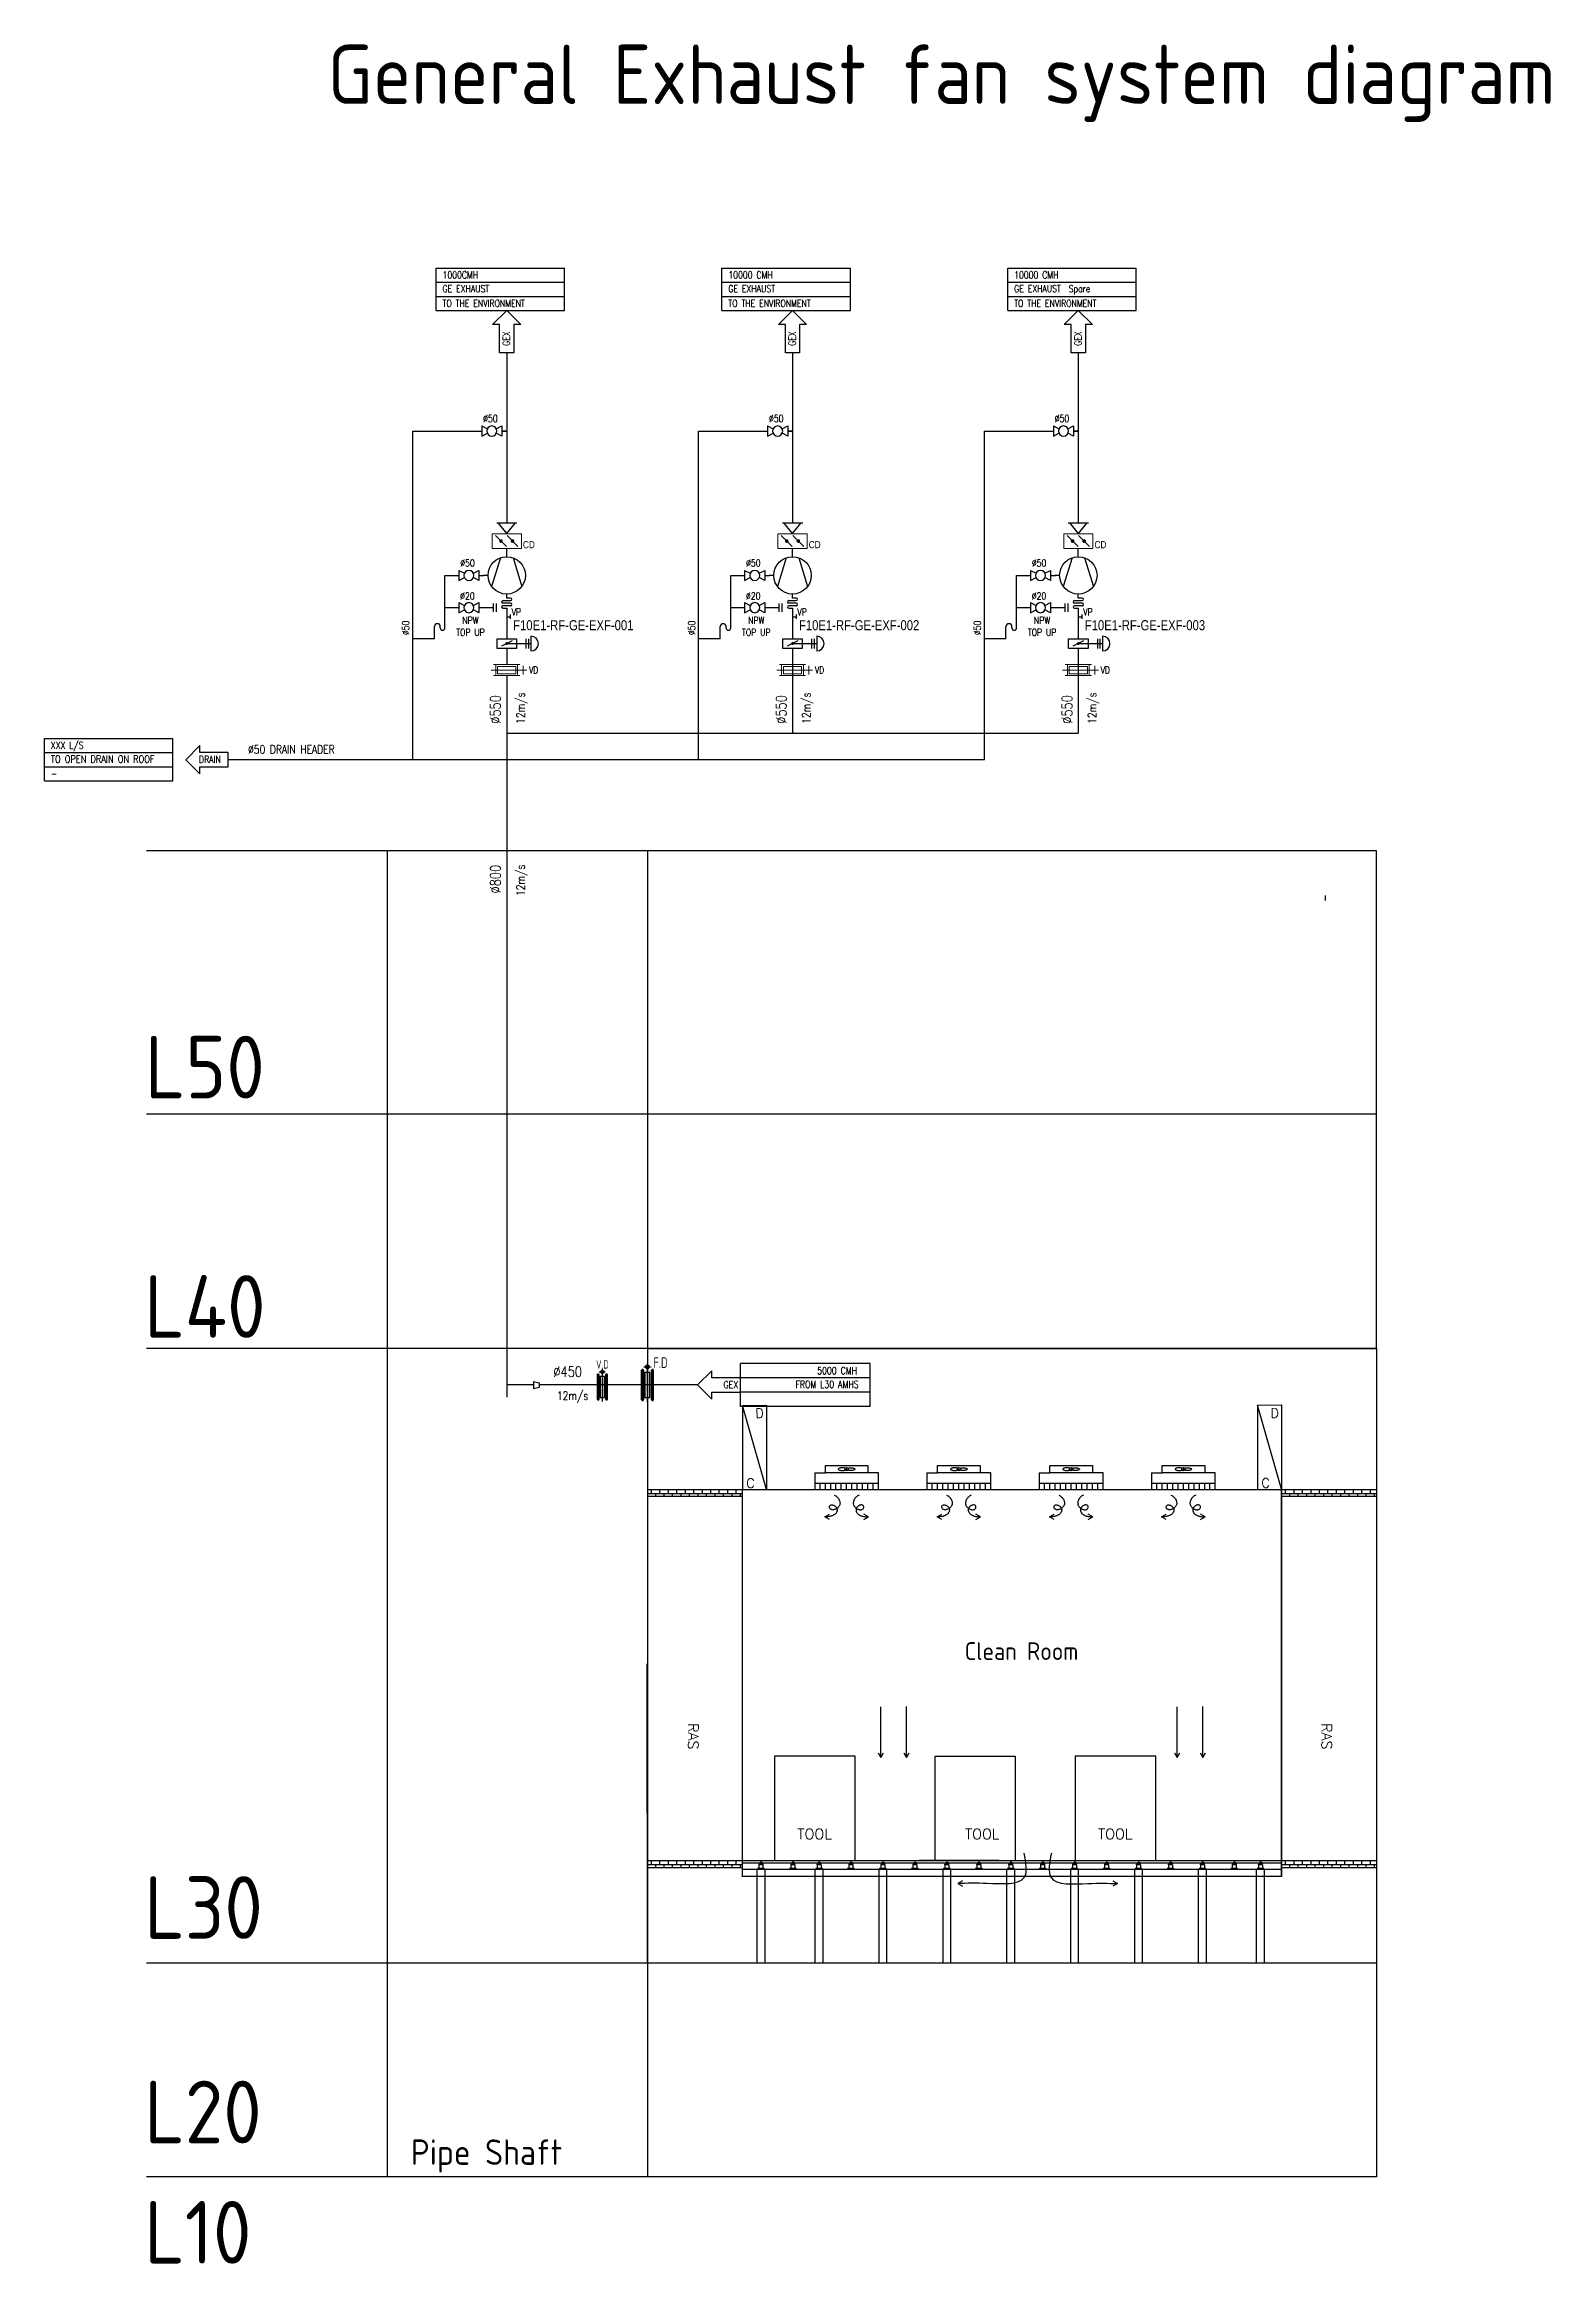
# Model space of a CAD drawing. Header units: millimetres. Extents: x 982 to 6910, y 152 to 8887.
import ezdxf
from ezdxf.enums import TextEntityAlignment as Align

# ---------------------------------------------------------------- set-up
doc = ezdxf.new("R2010")
doc.units = ezdxf.units.MM
doc.linetypes.add('CENTER', pattern=[2, 1.25, -0.25, 0.25, -0.25])
doc.layers.add('A-DETL', color=90, linetype='Continuous', lineweight=5)
for name, color, linetype in [('A-DETL-01', 1, 'Continuous'), ('DETL-TXT', 4, 'Continuous'), ('M-CEQPM-MAU', 22, 'Continuous'), ('M-EQPM-TXT', 4, 'Continuous'), ('M-FM-LINE3', 3, 'Continuous'), ('M-HVAC-CMDUCT', 150, 'Continuous'), ('U-EX-TXT', 4, 'Continuous'), ('X-F10A-PID-F0-00-MAMEX-001$0$DRAWING CONNECTOR', 3, 'Continuous'), ('X-F10A-PID-F0-00-MAMEX-001$0$M-_DUCTAME-_E-', 40, 'Continuous'), ('X-F10A-PID-F0-00-MAMEX-001$0$M-_DUCTAME-_T-', 7, 'Continuous'), ('X-F10A-PID-F0-00-MAMEX-001$0$M-_DuctEquip-_E-', 34, 'Continuous'), ('X-F10A-PID-F0-00-MAMEX-001$0$M-_DUCTTP--_E-', 10, 'Continuous'), ('X-F10A-PID-F0-00-MAMEX-001$0$X-F10X-PID-F0-00-MAMEX-001$0$M-_DUCTAME-_E-', 40, 'Continuous'), ('X-F10A-PID-F0-00-MAMEX-001$0$X-F10X-PID-F0-04-MEXHA-001$0$M-_DuctEquip-_E-', 34, 'Continuous'), ('X-F10A-PID-F0-00-MEXHA-001$0$M-_DUCTACE-_T-', 3, 'Continuous')]:
    doc.layers.add(name, color=color, linetype=linetype)
doc.layers.add('X-F10A-PID-F0-00-MAMEX-001$0$X-F10X-PID-F0-00-MEXHA-001$0$M-_PIPEDRAIN_E-', color=7, linetype='Continuous', true_color=0x0000db)
doc.styles.add('AA-TXT', font='isocp.shx', dxfattribs={"bigfont": 'chineset.shx'})
doc.styles.add('Arial Narrow', font='ARIALN.TTF', dxfattribs={"height": 2})
doc.styles.add('STDTEXT', font='simplex.shx', dxfattribs={"bigfont": 'china.shx'})
doc.styles.add('X-F10A-PID-F0-00-MAMEX-001$0$Arial', font='arial.ttf', dxfattribs={"width": 0.8})
doc.styles.add('X-F10A-PID-F0-00-MAMEX-001$0$ROMANS', font='romans.shx', dxfattribs={"width": 0.8})
doc.styles.add('X-F10A-PID-F0-00-MAMEX-001$0$STANDARD', font='romans.shx', dxfattribs={"width": 0.8})
doc.styles.add('X-F10A-PID-F0-00-MEXHA-001$0$ROMANS', font='romans.shx', dxfattribs={"width": 0.8})
doc.styles.add('X-F10A-PID-F0-00-MEXHA-001$0$STANDARD', font='romans.shx', dxfattribs={"width": 0.8})

msp = doc.modelspace()

# ---------------------------------------------------------------- texts
at = {"layer": 'DETL-TXT', "color": 2, "ltscale": 0.1, "style": 'AA-TXT'}
for s, p in [('L50', (1377.4, 4738.2)), ('L40', (1375.1, 3796)), ('L30', (1375.1, 1430)), ('L20', (1375.1, 625.1)), ('L10', (1375.1, 151.6))]:
    msp.add_text(s, height=246.5, dxfattribs=at).set_placement(p)
at = {"layer": 'M-CEQPM-MAU', "color": 252, "style": 'STDTEXT'}
for s, p in [('D', (3796.5, 3498.9)), ('D', (5823.8, 3499.8)), ('C', (3760.8, 3223.4)), ('C', (5788, 3224.3))]:
    msp.add_text(s, height=37, rotation=1, dxfattribs=at).set_placement(p, align=Align.MIDDLE)
for p in [(3535.5, 2279.1), (6028.6, 2279.1)]:
    msp.add_text('RAS', height=41.08, rotation=270, dxfattribs=at).set_placement(p, align=Align.MIDDLE_LEFT)
for p in [(3945.4, 1842.5), (4605, 1842.5), (5128.5, 1842.5)]:
    msp.add_text('TOOL', height=41.08, dxfattribs=at).set_placement(p, align=Align.MIDDLE_LEFT)
at = {"layer": 'M-EQPM-TXT', "color": 3, "style": 'AA-TXT'}
msp.add_text('General Exhaust fan system diagram', height=233.416, dxfattribs=at).set_placement((2096.7, 8769.3), align=Align.MIDDLE_LEFT)
for s, height, p in [('Clean Room', 70, (4603.9, 2527.7)), ('Pipe Shaft', 100, (2424.3, 540.4))]:
    msp.add_text(s, height=height, dxfattribs=at).set_placement(p)
at = {"layer": 'U-EX-TXT', "style": 'AA-TXT', "width": 0.8}
for s, height, p in [('V.D', 32.82, (3177.6, 3691)), ('F.D', 41.33, (3406.5, 3698.2))]:
    msp.add_text(s, height=height, dxfattribs=at).set_placement(p, align=Align.MIDDLE_CENTER)
at = {"layer": 'X-F10A-PID-F0-00-MAMEX-001$0$X-F10X-PID-F0-00-MAMEX-001$0$M-_DUCTAME-_E-', "style": 'X-F10A-PID-F0-00-MAMEX-001$0$ROMANS', "width": 0.8}
for s, height, p in [('%%C550', 41.13, (2777.6, 6212.7)), ('12m/s', 32.9, (2872.3, 6212.7)), ('%%C550', 41.13, (3902.4, 6212.7)), ('12m/s', 32.9, (3997.1, 6212.7)), ('%%C550', 41.13, (5027.1, 6212.7)), ('12m/s', 32.9, (5121.8, 6212.7)), ('%%C800', 41.13, (2777.6, 5544.7)), ('12m/s', 32.9, (2872.3, 5535.2))]:
    msp.add_text(s, height=height, rotation=90, dxfattribs=at).set_placement(p)
for s, height, p in [('%%C450', 41.13, (2985.1, 3642)), ('12m/s', 32.9, (2999.1, 3551.5))]:
    msp.add_text(s, height=height, dxfattribs=at).set_placement(p)
at = {"layer": 'X-F10A-PID-F0-00-MEXHA-001$0$M-_DUCTACE-_T-', "style": 'X-F10A-PID-F0-00-MEXHA-001$0$ROMANS', "width": 0.8}
for s, height, p in [('%%C50', 27.8, (2708.7, 7400.7)), ('%%C50', 27.8, (3833.5, 7400.7)), ('%%C50', 27.8, (4958.2, 7400.7)), ('%%C50', 27.8, (2618.6, 6832.4)), ('%%C50', 27.8, (3743.3, 6832.4)), ('%%C50', 27.8, (4868.1, 6832.4)), ('%%C20', 27.8, (2618.2, 6701.8)), ('%%C20', 27.8, (3743, 6701.8)), ('%%C20', 27.8, (4867.7, 6701.8)), ('VD', 26.69, (2889.8, 6411.2)), ('VD', 26.69, (4014.6, 6411.2)), ('VD', 26.69, (5139.3, 6411.2)), ('%%C50 DRAIN HEADER', 32.903, (1783.6, 6095.5))]:
    msp.add_text(s, height=height, dxfattribs=at).set_placement(p)
msp.add_text('%%C50', height=27.8, rotation=90, dxfattribs=at).set_placement((2418.1, 6561.7))
at = {"layer": 'X-F10A-PID-F0-00-MEXHA-001$0$M-_DUCTACE-_T-', "char_height": 27.799, "attachment_point": 1, "style": 'X-F10A-PID-F0-00-MEXHA-001$0$ROMANS'}
for insert in [(2586.2, 6633.5), (3710.9, 6633.5), (4835.7, 6633.5)]:
    msp.add_mtext_dynamic_manual_height_columns('\\pxqc;NPW TOP UP', width=145.349, gutter_width=99.3, heights=[0], dxfattribs=dict(at, insert=insert))

# ---------------------------------------------------------------- blocks, each defined once
blk = doc.blocks.new('X-F10A-PID-F0-00-MAMEX-001$0$Flexible-01')
for p, q in [((-2.5, 0.625), (-2.5, 0.625)), ((-1.875, 1.25), (1.875, 1.25)), ((1.875, 0), (-1.875, 0)), ((0, 2.5), (0, 4.5)), ((0, 2.5), (0, 4.5)), ((1.875, 2.5), (0, 2.5)), ((2.5, 1.875), (2.5, 1.875)), ((-2.5, -1.875), (-2.5, -1.875)), ((1.875, -1.25), (-1.875, -1.25)), ((-1.875, -2.5), (0, -2.5)), ((0, -2.5), (0, -4.5)), ((0, -2.5), (0, -4.5)), ((2.5, -0.625), (2.5, -0.625))]:
    blk.add_line(p, q)
for centre, start, end in [((-1.875, 0.625), 90, 180), ((-1.875, 0.625), 180, 270), ((1.875, 1.875), 0, 90), ((1.875, 1.875), 270, 0), ((-1.875, -1.875), 90, 180), ((-1.875, -1.875), 180, 270), ((1.875, -0.625), 0, 90), ((1.875, -0.625), 270, 0)]:
    blk.add_arc(centre, 0.625, start, end)
blk = doc.blocks.new('X-F10A-PID-F0-00-MAMEX-001$0$21-07-flat-7')
for p, q in [((-2.5, 5), (-1.1, 2.2)), ((2.5, 5), (-2.5, 5)), ((1.1, 2.2), (2.5, 5)), ((-2.5, -5), (-1.1, -2.2)), ((2.5, -5), (-2.5, -5)), ((2.5, -5), (1.1, -2.2))]:
    blk.add_line(p, q)
blk.add_circle((0, 0), 2.5)
at = {"style": 'X-F10A-PID-F0-00-MAMEX-001$0$STANDARD', "text_generation_flag": 4, "width": 0.8}
for tag, p in [('D_I_N_PART3', (1.2, 6.2)), ('QUANTITY', (-3.8, 6.2))]:
    blk.add_attdef(tag, p, '', height=2.5, rotation=90, dxfattribs=at)
for tag, p, flags in [('JOINT_TYPE', (-9.7, -5.9), 1), ('FAILURE_FUNCTION', (-8.7, -5.9), 1), ('ACTUATOR', (-7.7, -5.9), 1), ('D_I_N_PART2', (-6.7, -5.9), 1), ('D_I_N_PART1', (-5.7, -5.9), 1), ('DESC', (-4.7, -5.9), 15), ('NUMBER', (-3.7, -5.9), 11)]:
    blk.add_attdef(tag, p, '', height=0.5, rotation=90, dxfattribs=dict(at, flags=flags))
blk.add_attdef('SIZE', text='', height=2.5, rotation=90, dxfattribs=at).set_placement((1.2, -6.2), align=Align.RIGHT)
blk = doc.blocks.new('X-F10A-PID-F0-00-MAMEX-001$0$Textblock')
for p, q in [((0, 15), (45.5, 15)), ((0, 15), (0, 0)), ((0, 10), (45.5, 10)), ((45.5, 15), (45.5, 0)), ((0, 5), (45.5, 5)), ((0, 0), (45.5, 0))]:
    blk.add_line(p, q)
at = {"style": 'X-F10A-PID-F0-00-MAMEX-001$0$ROMANS', "width": 0.8}
for tag, p in [('X', (2.29, 11.06)), ('LINE2', (2.29, 6.06)), ('LINE3', (2.29, 1.06))]:
    blk.add_attdef(tag, p, '', height=2.5, dxfattribs=at)
blk = doc.blocks.new('X-F10A-PID-F0-00-MEXHA-001$0$21-07-flat-7')
for p, q in [((-2.5, 5), (-1.1, 2.2)), ((2.5, 5), (-2.5, 5)), ((1.1, 2.2), (2.5, 5)), ((-2.5, -5), (-1.1, -2.2)), ((2.5, -5), (-2.5, -5)), ((2.5, -5), (1.1, -2.2))]:
    blk.add_line(p, q)
blk.add_circle((0, 0), 2.5)
at = {"style": 'X-F10A-PID-F0-00-MEXHA-001$0$STANDARD', "text_generation_flag": 4, "width": 0.8}
for tag, p in [('D_I_N_PART3', (1.2, 6.2)), ('QUANTITY', (-3.8, 6.2))]:
    blk.add_attdef(tag, p, '', height=2.5, rotation=90, dxfattribs=at)
for tag, p, flags in [('JOINT_TYPE', (-9.7, -5.9), 1), ('FAILURE_FUNCTION', (-8.7, -5.9), 1), ('ACTUATOR', (-7.7, -5.9), 1), ('D_I_N_PART2', (-6.7, -5.9), 1), ('D_I_N_PART1', (-5.7, -5.9), 1), ('DESC', (-4.7, -5.9), 15), ('NUMBER', (-3.7, -5.9), 11)]:
    blk.add_attdef(tag, p, '', height=0.5, rotation=90, dxfattribs=dict(at, flags=flags))
blk.add_attdef('SIZE', text='', height=2.5, rotation=90, dxfattribs=at).set_placement((1.2, -6.2), align=Align.RIGHT)
blk = doc.blocks.new('A$C0E0E0D1D')
for p, q in [((0, 2.1), (0, -2.1)), ((1.5, 2.1), (1.5, -2.1))]:
    blk.add_line(p, q)
blk = doc.blocks.new('A$C198C2ABD')
blk.add_line((2.9, -0.6), (2.9, 0))
for centre, radius, start, end in [((1.5, 0), 1.45, 0, 180), ((4.1, -0.6), 1.16, 180, 0)]:
    blk.add_arc(centre, radius, start, end)
blk = doc.blocks.new('X-F10A-PID-F0-00-MAMEX-001$0$PFEILEIN')
at = {"flags": 128}
blk.add_lwpolyline([(15, -2.5), (25, -2.5), (25, -5), (30, 0), (25, 5), (25, 2.5), (15, 2.5)], close=True, dxfattribs=at)
at = {"style": 'X-F10A-PID-F0-00-MAMEX-001$0$ROMANS', "width": 0.8}
blk.add_attdef('MEDIUM', text='', height=2.5, dxfattribs=at).set_placement((15.5, 0), align=Align.MIDDLE_LEFT)
blk = doc.blocks.new('A$C61215fa4')
at = {"layer": 'A-DETL'}
for p, q in [((97597, 12451), (22894, 87154)), ((176314, 12451), (101611, 87154))]:
    blk.add_line(p, q, dxfattribs=at)
blk.add_lwpolyline([(199208, 0), (199208, 99604), (0, 99604), (0, 0)], close=True, dxfattribs=at)
at = {"layer": 'A-DETL', "const_width": 14941}
for points in [[(60245, 44822, 1), (60245, 54782, 1)], [(138963, 44822, 1), (138963, 54782, 1)]]:
    blk.add_lwpolyline(points, format="xyb", close=True, dxfattribs=at)
at = {"layer": 'X-F10A-PID-F0-00-MEXHA-001$0$M-_DUCTACE-_T-', "style": 'Arial Narrow'}
blk.add_text('CD', height=49051.7, dxfattribs=at).set_placement((209973, 628))
blk = doc.blocks.new('A$C7E3C7027')
for p, q in [((-5, 0), (5, 0)), ((0, -5.2), (-4.1, 0)), ((0, -5.2), (4.1, 0))]:
    blk.add_line(p, q)
blk = doc.blocks.new('VD')
at = {"layer": 'A-DETL'}
for p, q in [((-150, 330), (-150, -30)), ((-15, 375), (-135, 375)), ((-75, 426), (-75, -66)), ((0, 330), (0, -30)), ((-150, 300), (0, 300)), ((0, 0), (-150, 0))]:
    blk.add_line(p, q, dxfattribs=at)
blk.add_lwpolyline([(-125, 275), (-125, 25), (-25, 25), (-25, 275)], close=True, dxfattribs=at)

# ---------------------------------------------------------------- hatches: boundary and pattern name
at = {"layer": 'M-CEQPM-MAU'}
h = msp.add_hatch(dxfattribs=at)
h.set_pattern_fill('AR-B88', color=252, scale=0.164336)
h.set_pattern_definition([(360, (-668615.027, -1389476.495), (2e-14, 33.39309756), []), (90, (-668615.027, -1389476.495), (-16.69654878, 33.39309756), [33.39309756, -33.39309756])])
h.paths.add_polyline_path([(3728.9, 3198.3), (3355, 3198.3), (3355, 3171.9), (3728.9, 3171.9)])
h = msp.add_hatch(dxfattribs=at)
h.set_pattern_fill('AR-B88', color=252, scale=0.164336)
h.set_pattern_definition([(360, (-666119.545, -1389475.635), (2e-14, 33.39309756), []), (90, (-666119.545, -1389475.635), (-16.69654878, 33.39309756), [33.39309756, -33.39309756])])
h.paths.add_polyline_path([(6224.4, 3199.2), (5850.5, 3199.2), (5850.5, 3172.8), (6224.4, 3172.8)])
h = msp.add_hatch(dxfattribs=at)
h.set_pattern_fill('AR-B88', color=252, scale=0.164336)
h.set_pattern_definition([(360, (-668615.03, -1390937.02), (2e-14, 33.39309756), []), (90, (-668615.029, -1390937.021), (-16.69654878, 33.39309756), [33.39309756, -33.39309756])])
h.paths.add_polyline_path([(3728.9, 1737.8), (3355, 1737.8), (3355, 1711.4), (3728.9, 1711.4)])
h = msp.add_hatch(dxfattribs=at)
h.set_pattern_fill('AR-B88', color=252, scale=0.164336)
h.set_pattern_definition([(360, (-666119.545, -1390937.02), (2e-14, 33.39309756), []), (90, (-666119.545, -1390937.021), (-16.69654878, 33.39309756), [33.39309756, -33.39309756])])
h.paths.add_polyline_path([(6224.4, 1737.8), (5850.5, 1737.8), (5850.5, 1711.4), (6224.4, 1711.4)])
at = {"layer": 'M-FM-LINE3', "linetype": 'Continuous'}
h = msp.add_hatch(color=256, dxfattribs=at)
edge = h.paths.add_edge_path()
edge.add_arc((3355.3, 3681.4), 7.8, 0, 360)

# ---------------------------------------------------------------- linework, layer by layer
at = {"color": 252}
for points in [[(3355, 3198.3), (3728.9, 3198.3)], [(3355, 3171.9), (3728.9, 3171.9)], [(5850.5, 3199.2), (6224.4, 3199.2)], [(5850.5, 3172.8), (6224.4, 3172.8)], [(3355, 1737.8), (3728.9, 1737.8)], [(3355, 1711.4), (3728.9, 1711.4)], [(5850.5, 1737.8), (6224.4, 1737.8)], [(5850.5, 1711.4), (6224.4, 1711.4)]]:
    msp.add_lwpolyline(points, dxfattribs=at)
at = {"layer": 'A-DETL-01', "color": 252, "linetype": 'Continuous'}
for p, q in [((2330.7, 5713.2), (2330.7, 493.3)), ((3355, 3753.7), (3355, 493.3)), ((3355, 3753.7), (3355, 1334.6)), ((6224.4, 3753.7), (6224.4, 493.3)), ((5850.5, 3199.2), (5850.5, 1675))]:
    msp.add_line(p, q, dxfattribs=at)
at = {"layer": 'A-DETL-01', "color": 252}
msp.add_lwpolyline([(3355, 3753.7), (6224.4, 3753.7), (6224.4, 5713.2), (3355, 5713.2)], close=True, dxfattribs=at)
at = {"layer": 'M-CEQPM-MAU', "ltscale": 0.1}
msp.add_line((6023.6, 5517.6), (6023.6, 5536.5), dxfattribs=at)
at = {"layer": 'M-CEQPM-MAU', "color": 252}
for p, q in [((3728.9, 3529.8), (3728.9, 3198.3)), ((5756.1, 3530.6), (5756.1, 3199.2)), ((3728.9, 3198.3), (3823.2, 3199.2)), ((4173.3, 2149.4), (3855.9, 2149.4)), ((3855.9, 2149.4), (3855.9, 1738.6)), ((4173.3, 1738.6), (4173.3, 2149.4)), ((4487.3, 1738.6), (4487.3, 2149.4)), ((4487.3, 2149.4), (4801.8, 2149.4)), ((4801.8, 2149.4), (4801.8, 1738.6)), ((5356.4, 2149.4), (5039, 2149.4)), ((5039, 2149.4), (5039, 1738.6)), ((5356.4, 1738.6), (5356.4, 2149.4)), ((4738.8, 1738.6), (4424.3, 1738.6)), ((4976, 1738.6), (5293.4, 1738.6))]:
    msp.add_line(p, q, dxfattribs=at)
at = {"layer": 'M-CEQPM-MAU', "color": 252, "ltscale": 0.1}
for p, q in [((4013.5, 3264.9), (4055.4, 3264.9)), ((4013.5, 3264.9), (4013.5, 3199.2)), ((4055.4, 3264.9), (4055.4, 3292.9)), ((4055.4, 3292.9), (4223, 3292.9)), ((4223, 3264.9), (4055.4, 3264.9)), ((4223, 3292.9), (4223, 3264.9)), ((4264.9, 3264.9), (4223, 3264.9)), ((4264.9, 3199.2), (4264.9, 3264.9)), ((4455.2, 3264.9), (4497.1, 3264.9)), ((4455.2, 3264.9), (4455.2, 3199.2)), ((4497.1, 3264.9), (4497.1, 3292.9)), ((4497.1, 3292.9), (4664.7, 3292.9)), ((4664.7, 3264.9), (4497.1, 3264.9)), ((4664.7, 3292.9), (4664.7, 3264.9)), ((4706.6, 3264.9), (4664.7, 3264.9)), ((4706.6, 3199.2), (4706.6, 3264.9)), ((4896.9, 3264.9), (4938.8, 3264.9)), ((4896.9, 3264.9), (4896.9, 3199.2)), ((4938.8, 3264.9), (4938.8, 3292.9)), ((4938.8, 3292.9), (5106.5, 3292.9)), ((5106.5, 3264.9), (4938.8, 3264.9)), ((5106.5, 3292.9), (5106.5, 3264.9)), ((5148.4, 3264.9), (5106.5, 3264.9)), ((5148.4, 3199.2), (5148.4, 3264.9)), ((5338.6, 3264.9), (5380.5, 3264.9)), ((5338.6, 3264.9), (5338.6, 3199.2)), ((5380.5, 3264.9), (5380.5, 3292.9)), ((5380.5, 3292.9), (5548.2, 3292.9)), ((5548.2, 3264.9), (5380.5, 3264.9)), ((5548.2, 3292.9), (5548.2, 3264.9)), ((5590.1, 3264.9), (5548.2, 3264.9)), ((5590.1, 3199.2), (5590.1, 3264.9)), ((3728.9, 1674.1), (3728.9, 3198.3)), ((3823.2, 3199.2), (5850.5, 3199.2)), ((4013.5, 3223.9), (4264.9, 3223.9)), ((4013.5, 3199.2), (4264.9, 3199.2)), ((4034.5, 3199.2), (4034.5, 3223.9)), ((4055.4, 3199.2), (4055.4, 3223.9)), ((4076.4, 3199.2), (4076.4, 3223.9)), ((4097.3, 3199.2), (4097.3, 3223.9)), ((4118.3, 3199.2), (4118.3, 3223.9)), ((4139.2, 3199.2), (4139.2, 3223.9)), ((4160.2, 3199.2), (4160.2, 3223.9)), ((4181.1, 3199.2), (4181.1, 3223.9)), ((4202.1, 3199.2), (4202.1, 3223.9)), ((4223, 3199.2), (4223, 3223.9)), ((4244, 3199.2), (4244, 3223.9)), ((4455.2, 3223.9), (4706.6, 3223.9)), ((4455.2, 3199.2), (4706.6, 3199.2)), ((4476.2, 3199.2), (4476.2, 3223.9)), ((4497.1, 3199.2), (4497.1, 3223.9)), ((4518.1, 3199.2), (4518.1, 3223.9)), ((4539, 3199.2), (4539, 3223.9)), ((4560, 3199.2), (4560, 3223.9)), ((4580.9, 3199.2), (4580.9, 3223.9)), ((4601.9, 3199.2), (4601.9, 3223.9)), ((4622.8, 3199.2), (4622.8, 3223.9)), ((4643.8, 3199.2), (4643.8, 3223.9)), ((4664.7, 3199.2), (4664.7, 3223.9)), ((4685.7, 3199.2), (4685.7, 3223.9)), ((4896.9, 3223.9), (5148.4, 3223.9)), ((4896.9, 3199.2), (5148.4, 3199.2)), ((4917.9, 3199.2), (4917.9, 3223.9)), ((4938.8, 3199.2), (4938.8, 3223.9)), ((4959.8, 3199.2), (4959.8, 3223.9)), ((4980.7, 3199.2), (4980.7, 3223.9)), ((5001.7, 3199.2), (5001.7, 3223.9)), ((5022.6, 3199.2), (5022.6, 3223.9)), ((5043.6, 3199.2), (5043.6, 3223.9)), ((5064.5, 3199.2), (5064.5, 3223.9)), ((5085.5, 3199.2), (5085.5, 3223.9)), ((5106.5, 3199.2), (5106.5, 3223.9)), ((5127.4, 3199.2), (5127.4, 3223.9)), ((5338.6, 3223.9), (5590.1, 3223.9)), ((5338.6, 3199.2), (5590.1, 3199.2)), ((5359.6, 3199.2), (5359.6, 3223.9)), ((5380.5, 3199.2), (5380.5, 3223.9)), ((5401.5, 3199.2), (5401.5, 3223.9)), ((5422.4, 3199.2), (5422.4, 3223.9)), ((5443.4, 3199.2), (5443.4, 3223.9)), ((5464.4, 3199.2), (5464.4, 3223.9)), ((5485.3, 3199.2), (5485.3, 3223.9)), ((5506.3, 3199.2), (5506.3, 3223.9)), ((5527.2, 3199.2), (5527.2, 3223.9)), ((5548.2, 3199.2), (5548.2, 3223.9)), ((5569.1, 3199.2), (5569.1, 3223.9)), ((5850.5, 1675), (5850.5, 3199.2)), ((3728.9, 1738.1), (3786.7, 1738.1)), ((3786.7, 1727.6), (3728.9, 1727.6)), ((3786.7, 1737.8), (5523.7, 1738.1)), ((5523.7, 1727.6), (3786.7, 1727.3)), ((3815.2, 1706.7), (3788.9, 1706.7)), ((3788.9, 1706.7), (3788.9, 1704.5)), ((3815.2, 1704.5), (3788.9, 1704.5)), ((3794.2, 1721.9), (3794.2, 1708)), ((3810, 1721.9), (3794.2, 1721.9)), ((3794.2, 1708), (3810, 1708)), ((3809.3, 1724.1), (3794.8, 1724.1)), ((3794.8, 1721.9), (3794.8, 1724.1)), ((3795, 1708), (3795, 1706.7)), ((3795.2, 1729.5), (3796.6, 1729.5)), ((3795.2, 1729.5), (3795.2, 1724.1)), ((3796.6, 1729.5), (3796.6, 1728.4)), ((3801.2, 1728.4), (3796.6, 1728.4)), ((3802.1, 1738.9), (3800.4, 1728.4)), ((3801.3, 1729.5), (3801, 1724.1)), ((3802.9, 1729.5), (3801.3, 1729.5)), ((3802.1, 1738.9), (3803.8, 1728.4)), ((3802.9, 1729.5), (3803.1, 1724.1)), ((3807.6, 1728.4), (3802.9, 1728.4)), ((3807.6, 1729.5), (3807.6, 1728.4)), ((3808.9, 1729.5), (3807.6, 1729.5)), ((3808.9, 1729.5), (3808.9, 1724.1)), ((3809.1, 1708), (3809.1, 1706.7)), ((3809.3, 1721.9), (3809.3, 1724.1)), ((3810, 1721.9), (3810, 1708)), ((3815.2, 1706.7), (3815.2, 1704.5)), ((3940.9, 1706.7), (3914.6, 1706.7)), ((3914.6, 1706.7), (3914.6, 1704.5)), ((3940.9, 1704.5), (3914.6, 1704.5)), ((3919.9, 1721.9), (3919.9, 1708)), ((3935.7, 1721.9), (3919.9, 1721.9)), ((3919.9, 1708), (3935.7, 1708)), ((3935, 1724.1), (3920.6, 1724.1)), ((3920.6, 1721.9), (3920.6, 1724.1)), ((3920.8, 1708), (3920.8, 1706.7)), ((3921, 1729.5), (3922.3, 1729.5)), ((3921, 1729.5), (3921, 1724.1)), ((3922.3, 1729.5), (3922.3, 1728.4)), ((3926.9, 1728.4), (3922.3, 1728.4)), ((3927.8, 1738.9), (3926.1, 1728.4)), ((3927, 1729.5), (3926.7, 1724.1)), ((3928.6, 1729.5), (3927, 1729.5)), ((3927.8, 1738.9), (3929.5, 1728.4)), ((3928.6, 1729.5), (3928.9, 1724.1)), ((3933.3, 1728.4), (3928.6, 1728.4)), ((3933.3, 1729.5), (3933.3, 1728.4)), ((3934.6, 1729.5), (3933.3, 1729.5)), ((3934.6, 1729.5), (3934.6, 1724.1)), ((3934.8, 1708), (3934.8, 1706.7)), ((3935, 1721.9), (3935, 1724.1)), ((3935.7, 1721.9), (3935.7, 1708)), ((3940.9, 1706.7), (3940.9, 1704.5)), ((4043.7, 1706.7), (4017.4, 1706.7)), ((4017.4, 1706.7), (4017.4, 1704.5)), ((4043.7, 1704.5), (4017.4, 1704.5)), ((4022.6, 1721.9), (4022.6, 1708)), ((4038.4, 1721.9), (4022.6, 1721.9)), ((4022.6, 1708), (4038.4, 1708)), ((4037.8, 1724.1), (4023.3, 1724.1)), ((4023.3, 1721.9), (4023.3, 1724.1)), ((4023.5, 1708), (4023.5, 1706.7)), ((4023.7, 1729.5), (4025, 1729.5)), ((4023.7, 1729.5), (4023.7, 1724.1)), ((4025, 1729.5), (4025, 1728.4)), ((4029.7, 1728.4), (4025, 1728.4)), ((4030.5, 1738.9), (4028.8, 1728.4)), ((4029.7, 1729.5), (4029.5, 1724.1)), ((4031.3, 1729.5), (4029.7, 1729.5)), ((4030.5, 1738.9), (4032.2, 1728.4)), ((4031.3, 1729.5), (4031.6, 1724.1)), ((4036, 1728.4), (4031.4, 1728.4)), ((4036, 1729.5), (4036, 1728.4)), ((4037.4, 1729.5), (4036, 1729.5)), ((4037.4, 1729.5), (4037.4, 1724.1)), ((4037.5, 1708), (4037.5, 1706.7)), ((4037.8, 1721.9), (4037.8, 1724.1)), ((4038.4, 1721.9), (4038.4, 1708)), ((4043.7, 1706.7), (4043.7, 1704.5)), ((4169.4, 1706.7), (4143.1, 1706.7)), ((4143.1, 1706.7), (4143.1, 1704.5)), ((4169.4, 1704.5), (4143.1, 1704.5)), ((4148.3, 1721.9), (4148.3, 1708)), ((4164.1, 1721.9), (4148.3, 1721.9)), ((4148.3, 1708), (4164.1, 1708)), ((4163.5, 1724.1), (4149, 1724.1)), ((4149, 1721.9), (4149, 1724.1)), ((4149.2, 1708), (4149.2, 1706.7)), ((4149.4, 1729.5), (4150.7, 1729.5)), ((4149.4, 1729.5), (4149.4, 1724.1)), ((4150.7, 1729.5), (4150.7, 1728.4)), ((4155.4, 1728.4), (4150.7, 1728.4)), ((4156.2, 1738.9), (4154.6, 1728.4)), ((4155.4, 1729.5), (4155.2, 1724.1)), ((4157, 1729.5), (4155.4, 1729.5)), ((4156.2, 1738.9), (4157.9, 1728.4)), ((4157, 1729.5), (4157.3, 1724.1)), ((4161.7, 1728.4), (4157.1, 1728.4)), ((4161.7, 1729.5), (4161.7, 1728.4)), ((4163.1, 1729.5), (4161.7, 1729.5)), ((4163.1, 1729.5), (4163.1, 1724.1)), ((4163.3, 1708), (4163.3, 1706.7)), ((4163.5, 1721.9), (4163.5, 1724.1)), ((4164.1, 1721.9), (4164.1, 1708)), ((4169.4, 1706.7), (4169.4, 1704.5)), ((4295.1, 1706.7), (4268.8, 1706.7)), ((4268.8, 1706.7), (4268.8, 1704.5)), ((4295.1, 1704.5), (4268.8, 1704.5)), ((4274.1, 1721.9), (4274.1, 1708)), ((4289.8, 1721.9), (4274.1, 1721.9)), ((4274.1, 1708), (4289.8, 1708)), ((4289.2, 1724.1), (4274.7, 1724.1)), ((4274.7, 1721.9), (4274.7, 1724.1)), ((4274.9, 1708), (4274.9, 1706.7)), ((4275.1, 1729.5), (4276.5, 1729.5)), ((4275.1, 1729.5), (4275.1, 1724.1)), ((4276.5, 1729.5), (4276.5, 1728.4)), ((4281.1, 1728.4), (4276.5, 1728.4)), ((4281.9, 1738.9), (4280.3, 1728.4)), ((4281.2, 1729.5), (4280.9, 1724.1)), ((4282.7, 1729.5), (4281.2, 1729.5)), ((4281.9, 1738.9), (4283.6, 1728.4)), ((4282.7, 1729.5), (4283, 1724.1)), ((4287.4, 1728.4), (4282.8, 1728.4)), ((4287.4, 1729.5), (4287.4, 1728.4)), ((4288.8, 1729.5), (4287.4, 1729.5)), ((4288.8, 1729.5), (4288.8, 1724.1)), ((4289, 1708), (4289, 1706.7)), ((4289.2, 1721.9), (4289.2, 1724.1)), ((4289.8, 1721.9), (4289.8, 1708)), ((4295.1, 1706.7), (4295.1, 1704.5)), ((4420.8, 1706.7), (4394.5, 1706.7)), ((4394.5, 1706.7), (4394.5, 1704.5)), ((4420.8, 1704.5), (4394.5, 1704.5)), ((4399.8, 1721.9), (4399.8, 1708)), ((4415.6, 1721.9), (4399.8, 1721.9)), ((4399.8, 1708), (4415.6, 1708)), ((4414.9, 1724.1), (4400.4, 1724.1)), ((4400.4, 1721.9), (4400.4, 1724.1)), ((4400.6, 1708), (4400.6, 1706.7)), ((4400.8, 1729.5), (4402.2, 1729.5)), ((4400.8, 1729.5), (4400.8, 1724.1)), ((4402.2, 1729.5), (4402.2, 1728.4)), ((4406.8, 1728.4), (4402.2, 1728.4)), ((4407.7, 1738.9), (4406, 1728.4)), ((4406.9, 1729.5), (4406.6, 1724.1)), ((4408.5, 1729.5), (4406.9, 1729.5)), ((4407.7, 1738.9), (4409.3, 1728.4)), ((4408.5, 1729.5), (4408.7, 1724.1)), ((4413.2, 1728.4), (4408.5, 1728.4)), ((4413.2, 1729.5), (4413.2, 1728.4)), ((4414.5, 1729.5), (4413.2, 1729.5)), ((4414.5, 1729.5), (4414.5, 1724.1)), ((4414.7, 1708), (4414.7, 1706.7)), ((4414.9, 1721.9), (4414.9, 1724.1)), ((4415.6, 1721.9), (4415.6, 1708)), ((4420.8, 1706.7), (4420.8, 1704.5)), ((4546.5, 1706.7), (4520.2, 1706.7)), ((4520.2, 1706.7), (4520.2, 1704.5)), ((4546.5, 1704.5), (4520.2, 1704.5)), ((4525.5, 1721.9), (4525.5, 1708)), ((4541.3, 1721.9), (4525.5, 1721.9)), ((4525.5, 1708), (4541.3, 1708)), ((4540.6, 1724.1), (4526.1, 1724.1)), ((4526.1, 1721.9), (4526.1, 1724.1)), ((4526.4, 1708), (4526.4, 1706.7)), ((4526.5, 1729.5), (4527.9, 1729.5)), ((4526.5, 1729.5), (4526.5, 1724.1)), ((4527.9, 1729.5), (4527.9, 1728.4)), ((4532.5, 1728.4), (4527.9, 1728.4)), ((4533.4, 1738.9), (4531.7, 1728.4)), ((4532.6, 1729.5), (4532.3, 1724.1)), ((4534.2, 1729.5), (4532.6, 1729.5)), ((4533.4, 1738.9), (4535.1, 1728.4)), ((4534.2, 1729.5), (4534.4, 1724.1)), ((4538.9, 1728.4), (4534.2, 1728.4)), ((4538.9, 1729.5), (4538.9, 1728.4)), ((4540.2, 1729.5), (4538.9, 1729.5)), ((4540.2, 1729.5), (4540.2, 1724.1)), ((4540.4, 1708), (4540.4, 1706.7)), ((4540.6, 1721.9), (4540.6, 1724.1)), ((4541.3, 1721.9), (4541.3, 1708)), ((4546.5, 1706.7), (4546.5, 1704.5)), ((4672.2, 1706.7), (4646, 1706.7)), ((4646, 1706.7), (4646, 1704.5)), ((4672.2, 1704.5), (4646, 1704.5)), ((4651.2, 1721.9), (4651.2, 1708)), ((4667, 1721.9), (4651.2, 1721.9)), ((4651.2, 1708), (4667, 1708)), ((4666.3, 1724.1), (4651.9, 1724.1)), ((4651.9, 1721.9), (4651.9, 1724.1)), ((4652.1, 1708), (4652.1, 1706.7)), ((4652.3, 1729.5), (4653.6, 1729.5)), ((4652.3, 1729.5), (4652.3, 1724.1)), ((4653.6, 1729.5), (4653.6, 1728.4)), ((4658.3, 1728.4), (4653.6, 1728.4)), ((4659.1, 1738.9), (4657.4, 1728.4)), ((4658.3, 1729.5), (4658, 1724.1)), ((4659.9, 1729.5), (4658.3, 1729.5)), ((4659.1, 1738.9), (4660.8, 1728.4)), ((4659.9, 1729.5), (4660.2, 1724.1)), ((4664.6, 1728.4), (4659.9, 1728.4)), ((4664.6, 1729.5), (4664.6, 1728.4)), ((4665.9, 1729.5), (4664.6, 1729.5)), ((4665.9, 1729.5), (4665.9, 1724.1)), ((4666.1, 1708), (4666.1, 1706.7)), ((4666.3, 1721.9), (4666.3, 1724.1)), ((4667, 1721.9), (4667, 1708)), ((4672.2, 1706.7), (4672.2, 1704.5)), ((4798, 1706.7), (4771.7, 1706.7)), ((4771.7, 1706.7), (4771.7, 1704.5)), ((4798, 1704.5), (4771.7, 1704.5)), ((4776.9, 1721.9), (4776.9, 1708)), ((4792.7, 1721.9), (4776.9, 1721.9)), ((4776.9, 1708), (4792.7, 1708)), ((4792.1, 1724.1), (4777.6, 1724.1)), ((4777.6, 1721.9), (4777.6, 1724.1)), ((4777.8, 1708), (4777.8, 1706.7)), ((4778, 1729.5), (4779.3, 1729.5)), ((4778, 1729.5), (4778, 1724.1)), ((4779.3, 1729.5), (4779.3, 1728.4)), ((4784, 1728.4), (4779.3, 1728.4)), ((4784.8, 1738.9), (4783.1, 1728.4)), ((4784, 1729.5), (4783.8, 1724.1)), ((4785.6, 1729.5), (4784, 1729.5)), ((4784.8, 1738.9), (4786.5, 1728.4)), ((4785.6, 1729.5), (4785.9, 1724.1)), ((4790.3, 1728.4), (4785.7, 1728.4)), ((4790.3, 1729.5), (4790.3, 1728.4)), ((4791.7, 1729.5), (4790.3, 1729.5)), ((4791.7, 1729.5), (4791.7, 1724.1)), ((4791.9, 1708), (4791.9, 1706.7)), ((4792.1, 1721.9), (4792.1, 1724.1)), ((4792.7, 1721.9), (4792.7, 1708)), ((4798, 1706.7), (4798, 1704.5)), ((4923.7, 1706.7), (4897.4, 1706.7)), ((4897.4, 1706.7), (4897.4, 1704.5)), ((4923.7, 1704.5), (4897.4, 1704.5)), ((4902.6, 1721.9), (4902.6, 1708)), ((4918.4, 1721.9), (4902.6, 1721.9)), ((4902.6, 1708), (4918.4, 1708)), ((4917.8, 1724.1), (4903.3, 1724.1)), ((4903.3, 1721.9), (4903.3, 1724.1)), ((4903.5, 1708), (4903.5, 1706.7)), ((4903.7, 1729.5), (4905, 1729.5)), ((4903.7, 1729.5), (4903.7, 1724.1)), ((4905, 1729.5), (4905, 1728.4)), ((4909.7, 1728.4), (4905, 1728.4)), ((4910.5, 1738.9), (4908.9, 1728.4)), ((4909.7, 1729.5), (4909.5, 1724.1)), ((4911.3, 1729.5), (4909.7, 1729.5)), ((4910.5, 1738.9), (4912.2, 1728.4)), ((4911.3, 1729.5), (4911.6, 1724.1)), ((4916, 1728.4), (4911.4, 1728.4)), ((4916, 1729.5), (4916, 1728.4)), ((4917.4, 1729.5), (4916, 1729.5)), ((4917.4, 1729.5), (4917.4, 1724.1)), ((4917.6, 1708), (4917.6, 1706.7)), ((4917.8, 1721.9), (4917.8, 1724.1)), ((4918.4, 1721.9), (4918.4, 1708)), ((4923.7, 1706.7), (4923.7, 1704.5)), ((5049.4, 1706.7), (5023.1, 1706.7)), ((5023.1, 1706.7), (5023.1, 1704.5)), ((5049.4, 1704.5), (5023.1, 1704.5)), ((5028.4, 1721.9), (5028.4, 1708)), ((5044.1, 1721.9), (5028.4, 1721.9)), ((5028.4, 1708), (5044.1, 1708)), ((5043.5, 1724.1), (5029, 1724.1)), ((5029, 1721.9), (5029, 1724.1)), ((5029.2, 1708), (5029.2, 1706.7)), ((5029.4, 1729.5), (5030.8, 1729.5)), ((5029.4, 1729.5), (5029.4, 1724.1)), ((5030.8, 1729.5), (5030.8, 1728.4)), ((5035.4, 1728.4), (5030.8, 1728.4)), ((5036.3, 1738.9), (5034.6, 1728.4)), ((5035.5, 1729.5), (5035.2, 1724.1)), ((5037, 1729.5), (5035.5, 1729.5)), ((5036.3, 1738.9), (5037.9, 1728.4)), ((5037, 1729.5), (5037.3, 1724.1)), ((5041.7, 1728.4), (5037.1, 1728.4)), ((5041.7, 1729.5), (5041.7, 1728.4)), ((5043.1, 1729.5), (5041.7, 1729.5)), ((5043.1, 1729.5), (5043.1, 1724.1)), ((5043.3, 1708), (5043.3, 1706.7)), ((5043.5, 1721.9), (5043.5, 1724.1)), ((5044.1, 1721.9), (5044.1, 1708)), ((5049.4, 1706.7), (5049.4, 1704.5)), ((5175.1, 1706.7), (5148.8, 1706.7)), ((5148.8, 1706.7), (5148.8, 1704.5)), ((5175.1, 1704.5), (5148.8, 1704.5)), ((5154.1, 1721.9), (5154.1, 1708)), ((5169.9, 1721.9), (5154.1, 1721.9)), ((5154.1, 1708), (5169.9, 1708)), ((5169.2, 1724.1), (5154.7, 1724.1)), ((5154.7, 1721.9), (5154.7, 1724.1)), ((5154.9, 1708), (5154.9, 1706.7)), ((5155.1, 1729.5), (5156.5, 1729.5)), ((5155.1, 1729.5), (5155.1, 1724.1)), ((5156.5, 1729.5), (5156.5, 1728.4)), ((5161.1, 1728.4), (5156.5, 1728.4)), ((5162, 1738.9), (5160.3, 1728.4)), ((5161.2, 1729.5), (5160.9, 1724.1)), ((5162.8, 1729.5), (5161.2, 1729.5)), ((5162, 1738.9), (5163.6, 1728.4)), ((5162.8, 1729.5), (5163, 1724.1)), ((5167.5, 1728.4), (5162.8, 1728.4)), ((5167.5, 1729.5), (5167.5, 1728.4)), ((5168.8, 1729.5), (5167.5, 1729.5)), ((5168.8, 1729.5), (5168.8, 1724.1)), ((5169, 1708), (5169, 1706.7)), ((5169.2, 1721.9), (5169.2, 1724.1)), ((5169.9, 1721.9), (5169.9, 1708)), ((5175.1, 1706.7), (5175.1, 1704.5)), ((5300.8, 1706.7), (5274.5, 1706.7)), ((5274.5, 1706.7), (5274.5, 1704.5)), ((5300.8, 1704.5), (5274.5, 1704.5)), ((5279.8, 1721.9), (5279.8, 1708)), ((5295.6, 1721.9), (5279.8, 1721.9)), ((5279.8, 1708), (5295.6, 1708)), ((5294.9, 1724.1), (5280.4, 1724.1)), ((5280.4, 1721.9), (5280.4, 1724.1)), ((5280.7, 1708), (5280.7, 1706.7)), ((5280.8, 1729.5), (5282.2, 1729.5)), ((5280.8, 1729.5), (5280.8, 1724.1)), ((5282.2, 1729.5), (5282.2, 1728.4)), ((5286.8, 1728.4), (5282.2, 1728.4)), ((5287.7, 1738.9), (5286, 1728.4)), ((5286.9, 1729.5), (5286.6, 1724.1)), ((5288.5, 1729.5), (5286.9, 1729.5)), ((5287.7, 1738.9), (5289.4, 1728.4)), ((5288.5, 1729.5), (5288.7, 1724.1)), ((5293.2, 1728.4), (5288.5, 1728.4)), ((5293.2, 1729.5), (5293.2, 1728.4)), ((5294.5, 1729.5), (5293.2, 1729.5)), ((5294.5, 1729.5), (5294.5, 1724.1)), ((5294.7, 1708), (5294.7, 1706.7)), ((5294.9, 1721.9), (5294.9, 1724.1)), ((5295.6, 1721.9), (5295.6, 1708)), ((5300.8, 1706.7), (5300.8, 1704.5)), ((5426.6, 1706.7), (5400.3, 1706.7)), ((5400.3, 1706.7), (5400.3, 1704.5)), ((5426.6, 1704.5), (5400.3, 1704.5)), ((5405.5, 1721.9), (5405.5, 1708)), ((5421.3, 1721.9), (5405.5, 1721.9)), ((5405.5, 1708), (5421.3, 1708)), ((5420.6, 1724.1), (5406.2, 1724.1)), ((5406.2, 1721.9), (5406.2, 1724.1)), ((5406.4, 1708), (5406.4, 1706.7)), ((5406.6, 1729.5), (5407.9, 1729.5)), ((5406.6, 1729.5), (5406.6, 1724.1)), ((5407.9, 1729.5), (5407.9, 1728.4)), ((5412.6, 1728.4), (5407.9, 1728.4)), ((5413.4, 1738.9), (5411.7, 1728.4)), ((5412.6, 1729.5), (5412.3, 1724.1)), ((5414.2, 1729.5), (5412.6, 1729.5)), ((5413.4, 1738.9), (5415.1, 1728.4)), ((5414.2, 1729.5), (5414.5, 1724.1)), ((5418.9, 1728.4), (5414.3, 1728.4)), ((5418.9, 1729.5), (5418.9, 1728.4)), ((5420.2, 1729.5), (5418.9, 1729.5)), ((5420.2, 1729.5), (5420.2, 1724.1)), ((5420.4, 1708), (5420.4, 1706.7)), ((5420.6, 1721.9), (5420.6, 1724.1)), ((5421.3, 1721.9), (5421.3, 1708)), ((5426.6, 1706.7), (5426.6, 1704.5)), ((5523.7, 1737.8), (5850.5, 1737.8)), ((5850.5, 1727.3), (5523.7, 1727.3)), ((5552.3, 1706.7), (5526, 1706.7)), ((5526, 1706.7), (5526, 1704.5)), ((5552.3, 1704.5), (5526, 1704.5)), ((5531.2, 1721.9), (5531.2, 1708)), ((5547, 1721.9), (5531.2, 1721.9)), ((5531.2, 1708), (5547, 1708)), ((5546.4, 1724.1), (5531.9, 1724.1)), ((5531.9, 1721.9), (5531.9, 1724.1)), ((5532.1, 1708), (5532.1, 1706.7)), ((5532.3, 1729.5), (5533.6, 1729.5)), ((5532.3, 1729.5), (5532.3, 1724.1)), ((5533.6, 1729.5), (5533.6, 1728.4)), ((5538.3, 1728.4), (5533.6, 1728.4)), ((5539.1, 1738.9), (5537.4, 1728.4)), ((5538.3, 1729.5), (5538.1, 1724.1)), ((5539.9, 1729.5), (5538.3, 1729.5)), ((5539.1, 1738.9), (5540.8, 1728.4)), ((5539.9, 1729.5), (5540.2, 1724.1)), ((5544.6, 1728.4), (5540, 1728.4)), ((5544.6, 1729.5), (5544.6, 1728.4)), ((5546, 1729.5), (5544.6, 1729.5)), ((5546, 1729.5), (5546, 1724.1)), ((5546.2, 1708), (5546.2, 1706.7)), ((5546.4, 1721.9), (5546.4, 1724.1)), ((5547, 1721.9), (5547, 1708)), ((5552.3, 1706.7), (5552.3, 1704.5)), ((5678, 1706.7), (5651.7, 1706.7)), ((5651.7, 1706.7), (5651.7, 1704.5)), ((5678, 1704.5), (5651.7, 1704.5)), ((5656.9, 1721.9), (5656.9, 1708)), ((5672.7, 1721.9), (5656.9, 1721.9)), ((5656.9, 1708), (5672.7, 1708)), ((5672.1, 1724.1), (5657.6, 1724.1)), ((5657.6, 1721.9), (5657.6, 1724.1)), ((5657.8, 1708), (5657.8, 1706.7)), ((5658, 1729.5), (5659.3, 1729.5)), ((5658, 1729.5), (5658, 1724.1)), ((5659.3, 1729.5), (5659.3, 1728.4)), ((5664, 1728.4), (5659.3, 1728.4)), ((5664.8, 1738.9), (5663.2, 1728.4)), ((5664, 1729.5), (5663.8, 1724.1)), ((5665.6, 1729.5), (5664, 1729.5)), ((5664.8, 1738.9), (5666.5, 1728.4)), ((5665.6, 1729.5), (5665.9, 1724.1)), ((5670.3, 1728.4), (5665.7, 1728.4)), ((5670.3, 1729.5), (5670.3, 1728.4)), ((5671.7, 1729.5), (5670.3, 1729.5)), ((5671.7, 1729.5), (5671.7, 1724.1)), ((5671.9, 1708), (5671.9, 1706.7)), ((5672.1, 1721.9), (5672.1, 1724.1)), ((5672.7, 1721.9), (5672.7, 1708)), ((5678, 1706.7), (5678, 1704.5)), ((5780.7, 1706.7), (5754.4, 1706.7)), ((5754.4, 1706.7), (5754.4, 1704.5)), ((5780.7, 1704.5), (5754.4, 1704.5)), ((5759.7, 1721.9), (5759.7, 1708)), ((5775.4, 1721.9), (5759.7, 1721.9)), ((5759.7, 1708), (5775.4, 1708)), ((5774.8, 1724.1), (5760.3, 1724.1)), ((5760.3, 1721.9), (5760.3, 1724.1)), ((5760.5, 1708), (5760.5, 1706.7)), ((5760.7, 1729.5), (5762.1, 1729.5)), ((5760.7, 1729.5), (5760.7, 1724.1)), ((5762.1, 1729.5), (5762.1, 1728.4)), ((5766.7, 1728.4), (5762.1, 1728.4)), ((5767.6, 1738.9), (5765.9, 1728.4)), ((5766.8, 1729.5), (5766.5, 1724.1)), ((5768.4, 1729.5), (5766.8, 1729.5)), ((5767.6, 1738.9), (5769.2, 1728.4)), ((5768.4, 1729.5), (5768.6, 1724.1)), ((5773.1, 1728.4), (5768.4, 1728.4)), ((5773.1, 1729.5), (5773.1, 1728.4)), ((5774.4, 1729.5), (5773.1, 1729.5)), ((5774.4, 1729.5), (5774.4, 1724.1)), ((5774.6, 1708), (5774.6, 1706.7)), ((5774.8, 1721.9), (5774.8, 1724.1)), ((5775.4, 1721.9), (5775.4, 1708)), ((5780.7, 1706.7), (5780.7, 1704.5))]:
    msp.add_line(p, q, dxfattribs=at)
at = {"layer": 'M-CEQPM-MAU', "color": 252}
for points in [[(6224.4, 5713.2), (1383.5, 5713.2)], [(6224.4, 4675.8), (1383.5, 4675.8)], [(6224.4, 3753.7), (1383.5, 3753.7)], [(6224.4, 1334.6), (1383.5, 1334.6)], [(6224.4, 493.3), (1383.5, 493.3)]]:
    msp.add_lwpolyline(points, dxfattribs=at)
for points in [[(3823.2, 3530.6), (3823.2, 3199.2), (3728.9, 3529.8)], [(5850.5, 3531.5), (5850.5, 3200.1), (5756.1, 3530.6)]]:
    msp.add_lwpolyline(points, close=True, dxfattribs=at)
at = {"layer": 'M-CEQPM-MAU', "color": 252, "ltscale": 0.1}
for points in [[(4133.9, 3282.7, 0.03966), (4129.5, 3283.7, 0.032614), (4122.7, 3284.1, 0.032614), (4116, 3283.7, 0.044087), (4111.2, 3282.6, 0.086721), (4107.1, 3280.5, 0.233651), (4106.4, 3278.9, 0.233651), (4107.1, 3277.3, 0.086721), (4111.2, 3275.2, 0.044087), (4116, 3274.2, 0.032614), (4122.7, 3273.7, 0.032614), (4129.5, 3274.2, 0.03966), (4133.9, 3275.1)], [(4144.6, 3282.7, -0.03966), (4149, 3283.7, -0.032614), (4155.7, 3284.1, -0.032614), (4162.4, 3283.7, -0.044087), (4167.3, 3282.6, -0.086721), (4171.3, 3280.5, -0.233651), (4172.1, 3278.9, -0.233651), (4171.3, 3277.3, -0.086721), (4167.3, 3275.2, -0.044087), (4162.4, 3274.2, -0.032614), (4155.7, 3273.7, -0.032614), (4149, 3274.2, -0.03966), (4144.6, 3275.1)], [(4575.6, 3282.7, 0.03966), (4571.2, 3283.7, 0.032614), (4564.5, 3284.1, 0.032614), (4557.7, 3283.7, 0.044087), (4552.9, 3282.6, 0.086721), (4548.8, 3280.5, 0.233651), (4548.1, 3278.9, 0.233651), (4548.8, 3277.3, 0.086721), (4552.9, 3275.2, 0.044087), (4557.7, 3274.2, 0.032614), (4564.5, 3273.7, 0.032614), (4571.2, 3274.2, 0.03966), (4575.6, 3275.1)], [(4586.3, 3282.7, -0.03966), (4590.7, 3283.7, -0.032614), (4597.4, 3284.1, -0.032614), (4604.1, 3283.7, -0.044087), (4609, 3282.6, -0.086721), (4613, 3280.5, -0.233651), (4613.8, 3278.9, -0.233651), (4613, 3277.3, -0.086721), (4609, 3275.2, -0.044087), (4604.1, 3274.2, -0.032614), (4597.4, 3273.7, -0.032614), (4590.7, 3274.2, -0.03966), (4586.3, 3275.1)], [(5017.3, 3282.7, 0.03966), (5012.9, 3283.7, 0.032614), (5006.2, 3284.1, 0.032614), (4999.4, 3283.7, 0.044087), (4994.6, 3282.6, 0.086721), (4990.6, 3280.5, 0.233651), (4989.8, 3278.9, 0.233651), (4990.6, 3277.3, 0.086721), (4994.6, 3275.2, 0.044087), (4999.4, 3274.2, 0.032614), (5006.2, 3273.7, 0.032614), (5012.9, 3274.2, 0.03966), (5017.3, 3275.1)], [(5028, 3282.7, -0.03966), (5032.4, 3283.7, -0.032614), (5039.1, 3284.1, -0.032614), (5045.8, 3283.7, -0.044087), (5050.7, 3282.6, -0.086721), (5054.7, 3280.5, -0.233651), (5055.5, 3278.9, -0.233651), (5054.7, 3277.3, -0.086721), (5050.7, 3275.2, -0.044087), (5045.8, 3274.2, -0.032614), (5039.1, 3273.7, -0.032614), (5032.4, 3274.2, -0.03966), (5028, 3275.1)], [(5459, 3282.7, 0.03966), (5454.6, 3283.7, 0.032614), (5447.9, 3284.1, 0.032614), (5441.2, 3283.7, 0.044087), (5436.3, 3282.6, 0.086721), (5432.3, 3280.5, 0.233651), (5431.5, 3278.9, 0.233651), (5432.3, 3277.3, 0.086721), (5436.3, 3275.2, 0.044087), (5441.2, 3274.2, 0.032614), (5447.9, 3273.7, 0.032614), (5454.6, 3274.2, 0.03966), (5459, 3275.1)], [(5469.7, 3282.7, -0.03966), (5474.1, 3283.7, -0.032614), (5480.8, 3284.1, -0.032614), (5487.5, 3283.7, -0.044087), (5492.4, 3282.6, -0.086721), (5496.4, 3280.5, -0.233651), (5497.2, 3278.9, -0.233651), (5496.4, 3277.3, -0.086721), (5492.4, 3275.2, -0.044087), (5487.5, 3274.2, -0.032614), (5480.8, 3273.7, -0.032614), (5474.1, 3274.2, -0.03966), (5469.7, 3275.1)]]:
    msp.add_lwpolyline(points, format="xyb", dxfattribs=at)
at = {"layer": 'M-CEQPM-MAU', "color": 252, "ltscale": 0.1, "const_width": 3.29}
for points in [[(4140.9, 3278.9, -1), (4137.6, 3278.9, -1)], [(4582.6, 3278.9, -1), (4579.3, 3278.9, -1)], [(5024.3, 3278.9, -1), (5021, 3278.9, -1)], [(5466, 3278.9, -1), (5462.7, 3278.9, -1)]]:
    msp.add_lwpolyline(points, format="xyb", close=True, dxfattribs=at)
at = {"layer": 'M-CEQPM-MAU', "color": 252, "ltscale": 0.1}
for points in [[(3728.9, 1704.5), (3786.7, 1704.5)], [(3786.7, 1675), (3728.9, 1675)], [(5523.7, 1675), (3786.7, 1675), (3786.7, 1704.5), (5523.7, 1704.5)], [(5850.5, 1675), (5523.7, 1675), (5523.7, 1704.5), (5850.5, 1704.5)]]:
    msp.add_lwpolyline(points, dxfattribs=at)
for points in [[(3787.3, 1334.6), (3787.3, 1704.5), (3816.9, 1704.5), (3816.9, 1334.6)], [(4015.7, 1334.6), (4015.7, 1704.5), (4045.3, 1704.5), (4045.3, 1334.6)], [(4267.2, 1334.6), (4267.2, 1704.5), (4296.7, 1704.5), (4296.7, 1334.6)], [(4518.6, 1334.6), (4518.6, 1704.5), (4548.2, 1704.5), (4548.2, 1334.6)], [(4770, 1334.6), (4770, 1704.5), (4799.6, 1704.5), (4799.6, 1334.6)], [(5021.5, 1334.6), (5021.5, 1704.5), (5051, 1704.5), (5051, 1334.6)], [(5272.9, 1334.6), (5272.9, 1704.5), (5302.5, 1704.5), (5302.5, 1334.6)], [(5524.3, 1334.6), (5524.3, 1704.5), (5553.9, 1704.5), (5553.9, 1334.6)], [(5752.8, 1334.6), (5752.8, 1704.5), (5782.3, 1704.5), (5782.3, 1334.6)]]:
    msp.add_lwpolyline(points, close=True, dxfattribs=at)
for centre in [(4139.2, 3278.9), (4580.9, 3278.9), (5022.6, 3278.9), (5464.4, 3278.9)]:
    msp.add_circle(centre, 6.57, dxfattribs=at)
at = {"layer": 'M-FM-LINE3', "linetype": 'CENTER'}
for p, q in [((3178, 3545), (3178, 3674.2)), ((3340.7, 3681.4), (3369.9, 3681.4)), ((3355.3, 3542), (3355.3, 3696)), ((3165.7, 3661.9), (3190.2, 3661.9))]:
    msp.add_line(p, q, dxfattribs=at)
at = {"layer": 'M-FM-LINE3'}
for p, q in [((3335.8, 3673.6), (3335.8, 3546.9)), ((3374.8, 3673.6), (3374.8, 3546.9)), ((3161.6, 3655.4), (3161.6, 3549.1)), ((3194.3, 3655.4), (3194.3, 3549.1))]:
    msp.add_line(p, q, dxfattribs=at)
for points in [[(3165.7, 3651.3), (3157.5, 3651.3), (3157.5, 3553.1), (3165.7, 3553.1)], [(3186.1, 3643.1), (3169.8, 3643.1), (3169.8, 3561.3), (3186.1, 3561.3)], [(3198.4, 3651.3), (3190.2, 3651.3), (3190.2, 3553.1), (3198.4, 3553.1)], [(3340.7, 3668.7), (3330.9, 3668.7), (3330.9, 3551.8), (3340.7, 3551.8)], [(3365, 3659), (3345.5, 3659), (3345.5, 3561.5), (3365, 3561.5)], [(3379.7, 3668.7), (3369.9, 3668.7), (3369.9, 3551.8), (3379.7, 3551.8)]]:
    msp.add_lwpolyline(points, close=True, dxfattribs=at)
for centre, radius in [((3355.3, 3681.4), 7.8), ((3178, 3661.9), 6.54)]:
    msp.add_circle(centre, radius, dxfattribs=at)
at = {"layer": 'M-HVAC-CMDUCT', "color": 252}
for p, q in [((4274.4, 2143.9), (4274.4, 2343.9)), ((4374.4, 2143.9), (4374.4, 2344.9)), ((5440.6, 2143.9), (5440.6, 2343.9)), ((5540.6, 2143.9), (5540.6, 2344.9))]:
    msp.add_line(p, q, dxfattribs=at)
at = {"layer": 'M-HVAC-CMDUCT', "color": 252, "ltscale": 0.1}
for points in [[(4090.5, 3176.7, -0.140241), (4101.6, 3169.2, -0.038232), (4105.6, 3165), (4106.7, 3163.4), (4108.6, 3160.1), (4110.3, 3157.1), (4111.4, 3154.2), (4112.2, 3151.6), (4112.8, 3149), (4113.1, 3146.7), (4113.1, 3144.4), (4113, 3142.2), (4112.6, 3140.1), (4112, 3138.1), (4111.2, 3136.1), (4110.1, 3134.2), (4108.9, 3132.3), (4107.5, 3130.4), (4105.9, 3128.7), (4104.2, 3127), (4102.4, 3125.4), (4100.4, 3124), (4098.4, 3122.7), (4096.3, 3121.6), (4094.2, 3120.7), (4092.1, 3120), (4089.9, 3119.4), (4087.9, 3119.1), (4085.9, 3118.9), (4084, 3118.9), (4082.2, 3119.1), (4080.6, 3119.4), (4079.2, 3119.9), (4077.9, 3120.6), (4076.7, 3121.3, -0.282011), (4071.8, 3130.9, -0.222152), (4074, 3136.1, -0.123311), (4078.3, 3137.9), (4079.9, 3138), (4081.6, 3138.1), (4083.4, 3138), (4085.1, 3137.7), (4086.8, 3137.3), (4088.4, 3136.7), (4090, 3136), (4091.5, 3135.1), (4093, 3134.2), (4094.4, 3133.2), (4095.6, 3132.1), (4096.8, 3131), (4097.9, 3129.8), (4098.9, 3128.5), (4099.7, 3127.3), (4100.5, 3126), (4101.1, 3124.6), (4101.5, 3123.2), (4101.9, 3121.8), (4102.1, 3120.3), (4102.2, 3118.7), (4102.2, 3117.1), (4102, 3115.5), (4101.6, 3113.9), (4101.2, 3112.3), (4100.5, 3110.7), (4099.7, 3109.1), (4098.8, 3107.6), (4097.7, 3106.1), (4096.5, 3104.7), (4095.1, 3103.3), (4093.6, 3102), (4092, 3100.7), (4090.3, 3099.5), (4088.5, 3098.4), (4086.6, 3097.4), (4084.7, 3096.5), (4082.7, 3095.6), (4080.5, 3094.9), (4078.2, 3094.2), (4075.8, 3093.6), (4073.2, 3093), (4070.4, 3092.6), (4067.4, 3092.2), (4064.1, 3091.8), (4060.7, 3091.5), (4057.3, 3091.3), (4053.8, 3091.1)], [(4187.9, 3176.7, 0.140241), (4176.7, 3169.2, 0.038232), (4172.8, 3165), (4171.7, 3163.4), (4169.7, 3160.1), (4168.1, 3157.1), (4166.9, 3154.2), (4166.1, 3151.6), (4165.6, 3149), (4165.3, 3146.7), (4165.2, 3144.4), (4165.4, 3142.2), (4165.8, 3140.1), (4166.4, 3138.1), (4167.2, 3136.1), (4168.2, 3134.2), (4169.4, 3132.3), (4170.9, 3130.4), (4172.4, 3128.7), (4174.2, 3127), (4176, 3125.4), (4177.9, 3124), (4180, 3122.7), (4182, 3121.6), (4184.2, 3120.7), (4186.3, 3120), (4188.4, 3119.4), (4190.5, 3119.1), (4192.5, 3118.9), (4194.4, 3118.9), (4196.1, 3119.1), (4197.7, 3119.4), (4199.2, 3119.9), (4200.4, 3120.6), (4201.6, 3121.3, 0.282011), (4206.5, 3130.9, 0.222152), (4204.3, 3136.1, 0.123311), (4200, 3137.9), (4198.4, 3138), (4196.7, 3138.1), (4195, 3138), (4193.3, 3137.7), (4191.6, 3137.3), (4189.9, 3136.7), (4188.3, 3136), (4186.8, 3135.1), (4185.4, 3134.2), (4184, 3133.2), (4182.7, 3132.1), (4181.5, 3131), (4180.4, 3129.8), (4179.5, 3128.5), (4178.6, 3127.3), (4177.9, 3126), (4177.3, 3124.6), (4176.8, 3123.2), (4176.4, 3121.8), (4176.2, 3120.3), (4176.1, 3118.7), (4176.2, 3117.1), (4176.4, 3115.5), (4176.7, 3113.9), (4177.2, 3112.3), (4177.8, 3110.7), (4178.6, 3109.1), (4179.5, 3107.6), (4180.6, 3106.1), (4181.9, 3104.7), (4183.2, 3103.3), (4184.7, 3102), (4186.3, 3100.7), (4188, 3099.5), (4189.8, 3098.4), (4191.7, 3097.4), (4193.7, 3096.5), (4195.7, 3095.6), (4197.8, 3094.9), (4200.1, 3094.2), (4202.6, 3093.6), (4205.2, 3093), (4208, 3092.6), (4211, 3092.2), (4214.2, 3091.8), (4217.6, 3091.5), (4221.1, 3091.3), (4224.6, 3091.1)], [(4532.2, 3176.7, -0.140241), (4543.4, 3169.2, -0.038232), (4547.3, 3165), (4548.4, 3163.4), (4550.4, 3160.1), (4552, 3157.1), (4553.1, 3154.2), (4553.9, 3151.6), (4554.5, 3149), (4554.8, 3146.7), (4554.8, 3144.4), (4554.7, 3142.2), (4554.3, 3140.1), (4553.7, 3138.1), (4552.9, 3136.1), (4551.8, 3134.2), (4550.6, 3132.3), (4549.2, 3130.4), (4547.6, 3128.7), (4545.9, 3127), (4544.1, 3125.4), (4542.1, 3124), (4540.1, 3122.7), (4538, 3121.6), (4535.9, 3120.7), (4533.8, 3120), (4531.7, 3119.4), (4529.6, 3119.1), (4527.6, 3118.9), (4525.7, 3118.9), (4523.9, 3119.1), (4522.3, 3119.4), (4520.9, 3119.9), (4519.6, 3120.6), (4518.4, 3121.3, -0.282011), (4513.5, 3130.9, -0.222152), (4515.7, 3136.1, -0.123311), (4520, 3137.9), (4521.6, 3138), (4523.3, 3138.1), (4525.1, 3138), (4526.8, 3137.7), (4528.5, 3137.3), (4530.1, 3136.7), (4531.7, 3136), (4533.3, 3135.1), (4534.7, 3134.2), (4536.1, 3133.2), (4537.4, 3132.1), (4538.5, 3131), (4539.6, 3129.8), (4540.6, 3128.5), (4541.4, 3127.3), (4542.2, 3126), (4542.8, 3124.6), (4543.3, 3123.2), (4543.6, 3121.8), (4543.8, 3120.3), (4543.9, 3118.7), (4543.9, 3117.1), (4543.7, 3115.5), (4543.3, 3113.9), (4542.9, 3112.3), (4542.2, 3110.7), (4541.5, 3109.1), (4540.5, 3107.6), (4539.4, 3106.1), (4538.2, 3104.7), (4536.8, 3103.3), (4535.3, 3102), (4533.7, 3100.7), (4532, 3099.5), (4530.2, 3098.4), (4528.4, 3097.4), (4526.4, 3096.5), (4524.4, 3095.6), (4522.2, 3094.9), (4519.9, 3094.2), (4517.5, 3093.6), (4514.9, 3093), (4512.1, 3092.6), (4509.1, 3092.2), (4505.8, 3091.8), (4502.4, 3091.5), (4499, 3091.3), (4495.5, 3091.1)], [(4629.6, 3176.7, 0.140241), (4618.4, 3169.2, 0.038232), (4614.5, 3165), (4613.4, 3163.4), (4611.4, 3160.1), (4609.8, 3157.1), (4608.7, 3154.2), (4607.9, 3151.6), (4607.3, 3149), (4607, 3146.7), (4606.9, 3144.4), (4607.1, 3142.2), (4607.5, 3140.1), (4608.1, 3138.1), (4608.9, 3136.1), (4609.9, 3134.2), (4611.2, 3132.3), (4612.6, 3130.4), (4614.1, 3128.7), (4615.9, 3127), (4617.7, 3125.4), (4619.7, 3124), (4621.7, 3122.7), (4623.8, 3121.6), (4625.9, 3120.7), (4628, 3120), (4630.1, 3119.4), (4632.2, 3119.1), (4634.2, 3118.9), (4636.1, 3118.9), (4637.8, 3119.1), (4639.5, 3119.4), (4640.9, 3119.9), (4642.1, 3120.6), (4643.3, 3121.3, 0.282011), (4648.2, 3130.9, 0.222152), (4646, 3136.1, 0.123311), (4641.7, 3137.9), (4640.1, 3138), (4638.4, 3138.1), (4636.7, 3138), (4635, 3137.7), (4633.3, 3137.3), (4631.6, 3136.7), (4630.1, 3136), (4628.5, 3135.1), (4627.1, 3134.2), (4625.7, 3133.2), (4624.4, 3132.1), (4623.2, 3131), (4622.2, 3129.8), (4621.2, 3128.5), (4620.3, 3127.3), (4619.6, 3126), (4619, 3124.6), (4618.5, 3123.2), (4618.2, 3121.8), (4617.9, 3120.3), (4617.8, 3118.7), (4617.9, 3117.1), (4618.1, 3115.5), (4618.4, 3113.9), (4618.9, 3112.3), (4619.5, 3110.7), (4620.3, 3109.1), (4621.3, 3107.6), (4622.4, 3106.1), (4623.6, 3104.7), (4625, 3103.3), (4626.4, 3102), (4628, 3100.7), (4629.8, 3099.5), (4631.5, 3098.4), (4633.4, 3097.4), (4635.4, 3096.5), (4637.4, 3095.6), (4639.6, 3094.9), (4641.8, 3094.2), (4644.3, 3093.6), (4646.9, 3093), (4649.7, 3092.6), (4652.7, 3092.2), (4655.9, 3091.8), (4659.3, 3091.5), (4662.8, 3091.3), (4666.3, 3091.1)], [(4973.9, 3176.7, -0.140241), (4985.1, 3169.2, -0.038232), (4989, 3165), (4990.1, 3163.4), (4992.1, 3160.1), (4993.7, 3157.1), (4994.8, 3154.2), (4995.6, 3151.6), (4996.2, 3149), (4996.5, 3146.7), (4996.6, 3144.4), (4996.4, 3142.2), (4996, 3140.1), (4995.4, 3138.1), (4994.6, 3136.1), (4993.6, 3134.2), (4992.3, 3132.3), (4990.9, 3130.4), (4989.3, 3128.7), (4987.6, 3127), (4985.8, 3125.4), (4983.8, 3124), (4981.8, 3122.7), (4979.7, 3121.6), (4977.6, 3120.7), (4975.5, 3120), (4973.4, 3119.4), (4971.3, 3119.1), (4969.3, 3118.9), (4967.4, 3118.9), (4965.6, 3119.1), (4964, 3119.4), (4962.6, 3119.9), (4961.3, 3120.6), (4960.1, 3121.3, -0.282011), (4955.2, 3130.9, -0.222152), (4957.5, 3136.1, -0.123311), (4961.8, 3137.9), (4963.4, 3138), (4965, 3138.1), (4966.8, 3138), (4968.5, 3137.7), (4970.2, 3137.3), (4971.8, 3136.7), (4973.4, 3136), (4975, 3135.1), (4976.4, 3134.2), (4977.8, 3133.2), (4979.1, 3132.1), (4980.3, 3131), (4981.3, 3129.8), (4982.3, 3128.5), (4983.1, 3127.3), (4983.9, 3126), (4984.5, 3124.6), (4985, 3123.2), (4985.3, 3121.8), (4985.6, 3120.3), (4985.6, 3118.7), (4985.6, 3117.1), (4985.4, 3115.5), (4985.1, 3113.9), (4984.6, 3112.3), (4983.9, 3110.7), (4983.2, 3109.1), (4982.2, 3107.6), (4981.1, 3106.1), (4979.9, 3104.7), (4978.5, 3103.3), (4977, 3102), (4975.4, 3100.7), (4973.7, 3099.5), (4971.9, 3098.4), (4970.1, 3097.4), (4968.1, 3096.5), (4966.1, 3095.6), (4963.9, 3094.9), (4961.7, 3094.2), (4959.2, 3093.6), (4956.6, 3093), (4953.8, 3092.6), (4950.8, 3092.2), (4947.5, 3091.8), (4944.1, 3091.5), (4940.7, 3091.3), (4937.2, 3091.1)], [(5071.3, 3176.7, 0.140241), (5060.1, 3169.2, 0.038232), (5056.2, 3165), (5055.1, 3163.4), (5053.1, 3160.1), (5051.5, 3157.1), (5050.4, 3154.2), (5049.6, 3151.6), (5049, 3149), (5048.7, 3146.7), (5048.6, 3144.4), (5048.8, 3142.2), (5049.2, 3140.1), (5049.8, 3138.1), (5050.6, 3136.1), (5051.6, 3134.2), (5052.9, 3132.3), (5054.3, 3130.4), (5055.9, 3128.7), (5057.6, 3127), (5059.4, 3125.4), (5061.4, 3124), (5063.4, 3122.7), (5065.5, 3121.6), (5067.6, 3120.7), (5069.7, 3120), (5071.8, 3119.4), (5073.9, 3119.1), (5075.9, 3118.9), (5077.8, 3118.9), (5079.6, 3119.1), (5081.2, 3119.4), (5082.6, 3119.9), (5083.9, 3120.6), (5085.1, 3121.3, 0.282011), (5090, 3130.9, 0.222152), (5087.7, 3136.1, 0.123311), (5083.4, 3137.9), (5081.8, 3138), (5080.2, 3138.1), (5078.4, 3138), (5076.7, 3137.7), (5075, 3137.3), (5073.4, 3136.7), (5071.8, 3136), (5070.2, 3135.1), (5068.8, 3134.2), (5067.4, 3133.2), (5066.1, 3132.1), (5064.9, 3131), (5063.9, 3129.8), (5062.9, 3128.5), (5062.1, 3127.3), (5061.3, 3126), (5060.7, 3124.6), (5060.2, 3123.2), (5059.9, 3121.8), (5059.6, 3120.3), (5059.6, 3118.7), (5059.6, 3117.1), (5059.8, 3115.5), (5060.1, 3113.9), (5060.6, 3112.3), (5061.3, 3110.7), (5062, 3109.1), (5063, 3107.6), (5064.1, 3106.1), (5065.3, 3104.7), (5066.7, 3103.3), (5068.2, 3102), (5069.8, 3100.7), (5071.5, 3099.5), (5073.3, 3098.4), (5075.1, 3097.4), (5077.1, 3096.5), (5079.1, 3095.6), (5081.3, 3094.9), (5083.5, 3094.2), (5086, 3093.6), (5088.6, 3093), (5091.4, 3092.6), (5094.4, 3092.2), (5097.7, 3091.8), (5101.1, 3091.5), (5104.5, 3091.3), (5108, 3091.1)], [(5415.6, 3176.7, -0.140241), (5426.8, 3169.2, -0.038232), (5430.7, 3165), (5431.8, 3163.4), (5433.8, 3160.1), (5435.4, 3157.1), (5436.5, 3154.2), (5437.3, 3151.6), (5437.9, 3149), (5438.2, 3146.7), (5438.3, 3144.4), (5438.1, 3142.2), (5437.7, 3140.1), (5437.1, 3138.1), (5436.3, 3136.1), (5435.3, 3134.2), (5434, 3132.3), (5432.6, 3130.4), (5431.1, 3128.7), (5429.3, 3127), (5427.5, 3125.4), (5425.5, 3124), (5423.5, 3122.7), (5421.4, 3121.6), (5419.3, 3120.7), (5417.2, 3120), (5415.1, 3119.4), (5413, 3119.1), (5411, 3118.9), (5409.1, 3118.9), (5407.4, 3119.1), (5405.7, 3119.4), (5404.3, 3119.9), (5403.1, 3120.6), (5401.9, 3121.3, -0.282011), (5397, 3130.9, -0.222152), (5399.2, 3136.1, -0.123311), (5403.5, 3137.9), (5405.1, 3138), (5406.8, 3138.1), (5408.5, 3138), (5410.2, 3137.7), (5411.9, 3137.3), (5413.6, 3136.7), (5415.2, 3136), (5416.7, 3135.1), (5418.1, 3134.2), (5419.5, 3133.2), (5420.8, 3132.1), (5422, 3131), (5423, 3129.8), (5424, 3128.5), (5424.9, 3127.3), (5425.6, 3126), (5426.2, 3124.6), (5426.7, 3123.2), (5427, 3121.8), (5427.3, 3120.3), (5427.4, 3118.7), (5427.3, 3117.1), (5427.1, 3115.5), (5426.8, 3113.9), (5426.3, 3112.3), (5425.7, 3110.7), (5424.9, 3109.1), (5423.9, 3107.6), (5422.9, 3106.1), (5421.6, 3104.7), (5420.2, 3103.3), (5418.8, 3102), (5417.2, 3100.7), (5415.4, 3099.5), (5413.7, 3098.4), (5411.8, 3097.4), (5409.8, 3096.5), (5407.8, 3095.6), (5405.6, 3094.9), (5403.4, 3094.2), (5400.9, 3093.6), (5398.3, 3093), (5395.5, 3092.6), (5392.5, 3092.2), (5389.3, 3091.8), (5385.9, 3091.5), (5382.4, 3091.3), (5378.9, 3091.1)], [(5513, 3176.7, 0.140241), (5501.8, 3169.2, 0.038232), (5497.9, 3165), (5496.8, 3163.4), (5494.8, 3160.1), (5493.2, 3157.1), (5492.1, 3154.2), (5491.3, 3151.6), (5490.7, 3149), (5490.4, 3146.7), (5490.4, 3144.4), (5490.5, 3142.2), (5490.9, 3140.1), (5491.5, 3138.1), (5492.3, 3136.1), (5493.4, 3134.2), (5494.6, 3132.3), (5496, 3130.4), (5497.6, 3128.7), (5499.3, 3127), (5501.1, 3125.4), (5503.1, 3124), (5505.1, 3122.7), (5507.2, 3121.6), (5509.3, 3120.7), (5511.4, 3120), (5513.5, 3119.4), (5515.6, 3119.1), (5517.6, 3118.9), (5519.5, 3118.9), (5521.3, 3119.1), (5522.9, 3119.4), (5524.3, 3119.9), (5525.6, 3120.6), (5526.8, 3121.3, 0.282011), (5531.7, 3130.9, 0.222152), (5529.5, 3136.1, 0.123311), (5525.2, 3137.9), (5523.6, 3138), (5521.9, 3138.1), (5520.1, 3138), (5518.4, 3137.7), (5516.7, 3137.3), (5515.1, 3136.7), (5513.5, 3136), (5511.9, 3135.1), (5510.5, 3134.2), (5509.1, 3133.2), (5507.8, 3132.1), (5506.7, 3131), (5505.6, 3129.8), (5504.6, 3128.5), (5503.8, 3127.3), (5503, 3126), (5502.4, 3124.6), (5501.9, 3123.2), (5501.6, 3121.8), (5501.4, 3120.3), (5501.3, 3118.7), (5501.3, 3117.1), (5501.5, 3115.5), (5501.9, 3113.9), (5502.3, 3112.3), (5503, 3110.7), (5503.7, 3109.1), (5504.7, 3107.6), (5505.8, 3106.1), (5507, 3104.7), (5508.4, 3103.3), (5509.9, 3102), (5511.5, 3100.7), (5513.2, 3099.5), (5515, 3098.4), (5516.8, 3097.4), (5518.8, 3096.5), (5520.8, 3095.6), (5523, 3094.9), (5525.3, 3094.2), (5527.7, 3093.6), (5530.3, 3093), (5533.1, 3092.6), (5536.1, 3092.2), (5539.4, 3091.8), (5542.8, 3091.5), (5546.2, 3091.3), (5549.7, 3091.1)]]:
    msp.add_lwpolyline(points, format="xyb", dxfattribs=at)
for points in [[(4071.9, 3080.6), (4053.8, 3091.1), (4071.9, 3101.5)], [(4206.4, 3080.6), (4224.6, 3091.1), (4206.4, 3101.5)], [(4513.7, 3080.6), (4495.5, 3091.1), (4513.7, 3101.5)], [(4648.1, 3080.6), (4666.3, 3091.1), (4648.1, 3101.5)], [(4955.4, 3080.6), (4937.2, 3091.1), (4955.4, 3101.5)], [(5089.8, 3080.6), (5108, 3091.1), (5089.8, 3101.5)], [(5397.1, 3080.6), (5378.9, 3091.1), (5397.1, 3101.5)], [(5531.5, 3080.6), (5549.7, 3091.1), (5531.5, 3101.5)]]:
    msp.add_lwpolyline(points, dxfattribs=at)
at = {"layer": 'M-HVAC-CMDUCT', "color": 252}
for points in [[(3355, 1334.6), (3354.8, 2512)], [(4263.9, 2162.1), (4274.4, 2143.9), (4284.8, 2162.1)], [(4363.9, 2162.1), (4374.4, 2143.9), (4384.9, 2162.1)], [(5430.1, 2162.1), (5440.6, 2143.9), (5451, 2162.1)], [(5530.1, 2162.1), (5540.6, 2143.9), (5551.1, 2162.1)], [(4594.6, 1658.3), (4576.5, 1647.8), (4594.6, 1637.3)], [(5186.3, 1658.3), (5204.5, 1647.8), (5186.3, 1637.3)]]:
    msp.add_lwpolyline(points, dxfattribs=at)
for points in [[(4836.1, 1767.7), (4837.4, 1671.9), (4692.5, 1647.8), (4576.5, 1647.8)], [(4944.8, 1767.7), (4943.5, 1671.9), (5088.4, 1647.8), (5204.5, 1647.8)]]:
    msp.add_spline(points, degree=3, dxfattribs=at)
at = {"layer": 'X-F10A-PID-F0-00-MAMEX-001$0$M-_DUCTAME-_E-'}
for p, q in [((2801.5, 7673), (2801.5, 7002.8)), ((3926.2, 7673), (3926.2, 7002.8)), ((5051, 7673), (5051, 7002.8)), ((2801.5, 6870.6), (2801.5, 6903.5)), ((3926.2, 6870.6), (3926.2, 6903.5)), ((5051, 6870.6), (5051, 6903.5)), ((2786.6, 6697.6), (2816.4, 6697.6)), ((2816.4, 6687.6), (2786.6, 6687.6)), ((2816.4, 6677.7), (2786.6, 6677.7)), ((2786.6, 6667.8), (2801.5, 6667.8)), ((2801.5, 6667.8), (2801.5, 6651.9)), ((2801.5, 6667.8), (2801.5, 6651.9)), ((2801.5, 6651.9), (2801.5, 6547.7)), ((3911.3, 6697.6), (3941.1, 6697.6)), ((3941.1, 6687.6), (3911.3, 6687.6)), ((3941.1, 6677.7), (3911.3, 6677.7)), ((3911.3, 6667.8), (3926.2, 6667.8)), ((3926.2, 6667.8), (3926.2, 6651.9)), ((3926.2, 6667.8), (3926.2, 6651.9)), ((3926.2, 6651.9), (3926.2, 6547.7)), ((5036.1, 6697.6), (5065.9, 6697.6)), ((5065.9, 6687.6), (5036.1, 6687.6)), ((5065.9, 6677.7), (5036.1, 6677.7)), ((5036.1, 6667.8), (5051, 6667.8)), ((5051, 6667.8), (5051, 6651.9)), ((5051, 6667.8), (5051, 6651.9)), ((5051, 6651.9), (5051, 6547.7))]:
    msp.add_line(p, q, dxfattribs=at)
for points in [[(2801.5, 6509.6), (2801.5, 6445.8)], [(3926.2, 6509.6), (3926.2, 6176.3)], [(5051, 6509.6), (5051, 6176.3)], [(2801.5, 6402.9), (2801.5, 3561.8)], [(2801.5, 6176.3), (5051, 6176.3), (5051, 6176.3)], [(2906.9, 3610.2), (2801.5, 3610.2)], [(2906.9, 3624.3), (2906.9, 3596.1), (2929.6, 3602.2)], [(2906.9, 3624.3), (2929.6, 3618.3), (2929.6, 3602.2)], [(3552.6, 3610.2), (2929.6, 3610.2)]]:
    msp.add_lwpolyline(points, dxfattribs=at)
for centre, start, end in [((2786.6, 6692.6), 90, 180), ((2786.6, 6692.6), 180, 270), ((2786.6, 6672.7), 90, 180), ((2786.6, 6672.7), 180, 270), ((2816.4, 6682.7), 0, 90), ((2816.4, 6682.7), 270, 0), ((3911.3, 6692.6), 90, 180), ((3911.3, 6692.6), 180, 270), ((3911.3, 6672.7), 90, 180), ((3911.3, 6672.7), 180, 270), ((3941.1, 6682.7), 0, 90), ((3941.1, 6682.7), 270, 0), ((5036.1, 6692.6), 90, 180), ((5036.1, 6692.6), 180, 270), ((5036.1, 6672.7), 90, 180), ((5036.1, 6672.7), 180, 270), ((5065.9, 6682.7), 0, 90), ((5065.9, 6682.7), 270, 0)]:
    msp.add_arc(centre, 4.96, start, end, dxfattribs=at)
at = {"layer": 'X-F10A-PID-F0-00-MAMEX-001$0$M-_DuctEquip-_E-'}
for p, q in [((2776.6, 6866.3), (2742, 6753.6)), ((2826.4, 6866.3), (2860.9, 6753.6)), ((3901.3, 6866.3), (3866.8, 6753.6)), ((3951.2, 6866.3), (3985.7, 6753.6)), ((5026.1, 6866.3), (4991.5, 6753.6)), ((5075.9, 6866.3), (5110.4, 6753.6)), ((2727.9, 6797), (2709, 6797)), ((3852.6, 6797), (3833.8, 6797)), ((4977.4, 6797), (4958.5, 6797))]:
    msp.add_line(p, q, dxfattribs=at)
for centre in [(2801.5, 6797), (3926.2, 6797), (5051, 6797)]:
    msp.add_circle(centre, 73.6, dxfattribs=at)
at = {"layer": 'X-F10A-PID-F0-00-MAMEX-001$0$X-F10X-PID-F0-00-MEXHA-001$0$M-_PIPEDRAIN_E-'}
for p, q in [((2431.7, 7365.3), (2703.2, 7365.3)), ((2431.7, 6071.6), (2431.7, 7365.3)), ((2801.5, 7365.3), (2782.6, 7365.3)), ((2782.6, 7365.3), (2801.5, 7365.3)), ((3556.5, 7365.3), (3828, 7365.3)), ((3926.2, 7365.3), (3907.4, 7365.3)), ((3907.4, 7365.3), (3926.2, 7365.3)), ((4681.2, 7365.3), (4952.7, 7365.3)), ((5051, 7365.3), (5032.1, 7365.3)), ((5032.1, 7365.3), (5051, 7365.3)), ((2558.3, 6797), (2613, 6797)), ((2558.3, 6590.2), (2558.3, 6797)), ((2692.4, 6797), (2711.3, 6797)), ((3683, 6797), (3737.8, 6797)), ((3683, 6590.2), (3683, 6797)), ((3817.2, 6797), (3836, 6797)), ((4807.8, 6797), (4862.5, 6797)), ((4807.8, 6590.2), (4807.8, 6797)), ((4941.9, 6797), (4960.8, 6797)), ((2558.3, 6670), (2613, 6670)), ((2692.4, 6670), (2748.1, 6670)), ((3683, 6670), (3737.8, 6670)), ((3817.2, 6670), (3872.9, 6670)), ((4807.8, 6670), (4862.5, 6670)), ((4941.9, 6670), (4997.6, 6670)), ((2516.8, 6547.8), (2516.8, 6595.3)), ((3641.6, 6547.8), (3641.6, 6595.3)), ((4766.3, 6547.8), (4766.3, 6595.3)), ((2516.8, 6547.8), (2431.7, 6547.8))]:
    msp.add_line(p, q, dxfattribs=at)
msp.add_lwpolyline([(4681.2, 6071.6), (1704.9, 6071.6)], dxfattribs=at)

# ---------------------------------------------------------------- block references
at = {"layer": 'A-DETL', "xscale": 0.0005775733898775935, "yscale": 0.0005775733898775935, "zscale": 0.0005775733898775935}
for p in [(2744, 6903.5), (3868.7, 6903.5), (4993.5, 6903.5)]:
    msp.add_blockref('A$C61215fa4', p, dxfattribs=at)
at = {"layer": 'A-DETL', "xscale": 0.2860785130040504, "yscale": 0.2860785130040504, "zscale": 0.2860785130040504, "rotation": 270}
for p in [(2758.6, 6402.9), (3883.3, 6402.9), (5008.1, 6402.9)]:
    msp.add_blockref('VD', p, dxfattribs=at)
at = {"layer": 'X-F10A-PID-F0-00-MAMEX-001$0$DRAWING CONNECTOR', "color": 3}
ref = msp.add_blockref('X-F10A-PID-F0-00-MAMEX-001$0$Textblock', (2523.5, 8006.6), dxfattribs=dict(at, xscale=-11.11961880493092, yscale=11.11961880493092, zscale=11.11961880493092, rotation=180))
ref.add_attrib('LINE3', '1000CMH', (2548.9, 7966.1), dxfattribs={"layer": '0', "color": 0, "height": 27.8, "style": 'X-F10A-PID-F0-00-MAMEX-001$0$ROMANS', "width": 0.8})
ref.add_attrib('LINE2', 'GE EXHAUST', (2548.9, 7911.4), dxfattribs={"layer": '0', "color": 0, "height": 27.8, "style": 'X-F10A-PID-F0-00-MAMEX-001$0$ROMANS', "width": 0.8})
ref.add_attrib('X', 'TO THE ENVIRONMENT', (2548.9, 7853.6), dxfattribs={"layer": '0', "color": 0, "height": 27.799, "style": 'X-F10A-PID-F0-00-MAMEX-001$0$ROMANS', "width": 0.8})
ref = msp.add_blockref('X-F10A-PID-F0-00-MAMEX-001$0$Textblock', (3648.3, 8006.6), dxfattribs=dict(at, xscale=-11.11961880493092, yscale=11.11961880493092, zscale=11.11961880493092, rotation=180))
ref.add_attrib('LINE3', '10000 CMH', (3673.7, 7966.1), dxfattribs={"layer": '0', "color": 0, "height": 27.8, "style": 'X-F10A-PID-F0-00-MAMEX-001$0$ROMANS', "width": 0.8})
ref.add_attrib('LINE2', 'GE EXHAUST  ', (3673.7, 7911.4), dxfattribs={"layer": '0', "color": 0, "height": 27.799, "style": 'X-F10A-PID-F0-00-MAMEX-001$0$ROMANS', "width": 0.8})
ref.add_attrib('X', 'TO THE ENVIRONMENT', (3673.7, 7853.6), dxfattribs={"layer": '0', "color": 0, "height": 27.799, "style": 'X-F10A-PID-F0-00-MAMEX-001$0$ROMANS', "width": 0.8})
ref = msp.add_blockref('X-F10A-PID-F0-00-MAMEX-001$0$Textblock', (4773, 8006.6), dxfattribs=dict(at, xscale=-11.11961880493092, yscale=11.11961880493092, zscale=11.11961880493092, rotation=180))
ref.add_attrib('LINE3', '10000 CMH', (4798.4, 7966.1), dxfattribs={"layer": '0', "color": 0, "height": 27.8, "style": 'X-F10A-PID-F0-00-MAMEX-001$0$ROMANS', "width": 0.8})
ref.add_attrib('LINE2', 'GE EXHAUST  Spare', (4798.4, 7911.4), dxfattribs={"layer": '0', "color": 0, "height": 27.799, "style": 'X-F10A-PID-F0-00-MAMEX-001$0$ROMANS', "width": 0.8})
ref.add_attrib('X', 'TO THE ENVIRONMENT', (4798.4, 7853.6), dxfattribs={"layer": '0', "color": 0, "height": 27.799, "style": 'X-F10A-PID-F0-00-MAMEX-001$0$ROMANS', "width": 0.8})
ref = msp.add_blockref('X-F10A-PID-F0-00-MAMEX-001$0$PFEILEIN', (2801.5, 7506.2), dxfattribs=dict(at, xscale=-11.11961880493092, yscale=11.11961880493092, zscale=11.11961880493092, rotation=270))
ref.add_attrib('MEDIUM', 'GEX', dxfattribs={"layer": '0', "color": 0, "height": 27.8, "rotation": 90, "style": 'X-F10A-PID-F0-00-MAMEX-001$0$ROMANS', "width": 0.8}).set_placement((2800.1, 7700.7), align=Align.MIDDLE_LEFT)
ref = msp.add_blockref('X-F10A-PID-F0-00-MAMEX-001$0$PFEILEIN', (3926.2, 7506.2), dxfattribs=dict(at, xscale=-11.11961880493092, yscale=11.11961880493092, zscale=11.11961880493092, rotation=270))
ref.add_attrib('MEDIUM', 'GEX', dxfattribs={"layer": '0', "color": 0, "height": 27.8, "rotation": 90, "style": 'X-F10A-PID-F0-00-MAMEX-001$0$ROMANS', "width": 0.8}).set_placement((3924.8, 7700.7), align=Align.MIDDLE_LEFT)
ref = msp.add_blockref('X-F10A-PID-F0-00-MAMEX-001$0$PFEILEIN', (5051, 7506.2), dxfattribs=dict(at, xscale=-11.11961880493092, yscale=11.11961880493092, zscale=11.11961880493092, rotation=270))
ref.add_attrib('MEDIUM', 'GEX', dxfattribs={"layer": '0', "color": 0, "height": 27.8, "rotation": 90, "style": 'X-F10A-PID-F0-00-MAMEX-001$0$ROMANS', "width": 0.8}).set_placement((5049.6, 7700.7), align=Align.MIDDLE_LEFT)
ref = msp.add_blockref('X-F10A-PID-F0-00-MAMEX-001$0$Textblock', (982.1, 6155), dxfattribs=dict(at, xscale=-11.11961880493092, yscale=11.11961880493092, zscale=11.11961880493092, rotation=180))
ref.add_attrib('LINE3', 'XXX L/S', (1007.6, 6114.4), dxfattribs={"layer": '0', "color": 0, "height": 27.8, "style": 'X-F10A-PID-F0-00-MAMEX-001$0$ROMANS', "width": 0.8})
ref.add_attrib('LINE2', 'TO OPEN DRAIN ON ROOF', (1007.6, 6059.8), dxfattribs={"layer": '0', "color": 0, "height": 27.799, "style": 'X-F10A-PID-F0-00-MAMEX-001$0$ROMANS', "width": 0.85})
ref.add_attrib('X', '-', (1007.6, 6002), dxfattribs={"layer": '0', "color": 0, "height": 27.8, "style": 'X-F10A-PID-F0-00-MAMEX-001$0$ROMANS', "width": 0.8})
ref = msp.add_blockref('X-F10A-PID-F0-00-MAMEX-001$0$PFEILEIN', (1871.7, 6071.6), dxfattribs=dict(at, xscale=11.11961880493092, yscale=11.11961880493092, zscale=11.11961880493092, rotation=179.9999999999999))
ref.add_attrib('MEDIUM', 'DRAIN', dxfattribs={"layer": '0', "color": 0, "height": 27.8, "style": 'X-F10A-PID-F0-00-MAMEX-001$0$ROMANS', "width": 0.8}).set_placement((1590.4, 6073), align=Align.MIDDLE_LEFT)
ref = msp.add_blockref('X-F10A-PID-F0-00-MAMEX-001$0$Textblock', (4232.3, 3694.5), dxfattribs=dict(at, xscale=11.23489343212888, yscale=11.23489343212888, zscale=11.23489343212888, rotation=180))
ref.add_attrib('LINE3', '5000 CMH', (4023.1, 3652.1), dxfattribs={"layer": '0', "color": 0, "height": 28.09, "style": 'X-F10A-PID-F0-00-MAMEX-001$0$ROMANS', "width": 0.8})
ref.add_attrib('LINE2', 'FROM L30 AMHS', (3938, 3598.3), dxfattribs={"layer": '0', "color": 0, "height": 28.087, "style": 'X-F10A-PID-F0-00-MAMEX-001$0$ROMANS', "width": 0.8})
ref = msp.add_blockref('X-F10A-PID-F0-00-MAMEX-001$0$PFEILEIN', (3889.6, 3610.2), dxfattribs=dict(at, xscale=11.23489343212888, yscale=11.23489343212888, zscale=11.23489343212888, rotation=180))
ref.add_attrib('MEDIUM', 'GEX', dxfattribs={"layer": '0', "color": 0, "height": 28.09, "style": 'X-F10A-PID-F0-00-MAMEX-001$0$ROMANS', "width": 0.8}).set_placement((3654.6, 3611.7), align=Align.MIDDLE_LEFT)
at = {"layer": 'X-F10A-PID-F0-00-MAMEX-001$0$M-_DUCTAME-_E-', "xscale": 7.942584860664938, "yscale": 7.942584860664938, "zscale": 7.942584860664938}
for p in [(2801.5, 6687.6), (3926.2, 6687.6), (5051, 6687.6)]:
    msp.add_blockref('X-F10A-PID-F0-00-MAMEX-001$0$Flexible-01', p, dxfattribs=at)
at = {"layer": 'X-F10A-PID-F0-00-MAMEX-001$0$X-F10X-PID-F0-00-MAMEX-001$0$M-_DUCTAME-_E-', "xscale": -7.971362978002793, "yscale": 7.971362978002793, "zscale": 7.971362978002793}
for p in [(2801.9, 7002.8), (3926.7, 7002.8), (5051.4, 7002.8)]:
    msp.add_blockref('A$C7E3C7027', p, dxfattribs=at)
at = {"layer": 'X-F10A-PID-F0-00-MAMEX-001$0$X-F10X-PID-F0-00-MEXHA-001$0$M-_PIPEDRAIN_E-', "xscale": -7.942584860664938, "yscale": 7.942584860664938, "zscale": 7.942584860664938, "rotation": 270}
for name, p in [('X-F10A-PID-F0-00-MAMEX-001$0$21-07-flat-7', (2742.9, 7365.3)), ('X-F10A-PID-F0-00-MAMEX-001$0$21-07-flat-7', (3867.7, 7365.3)), ('X-F10A-PID-F0-00-MAMEX-001$0$21-07-flat-7', (4992.4, 7365.3)), ('X-F10A-PID-F0-00-MAMEX-001$0$21-07-flat-7', (2652.7, 6797)), ('X-F10A-PID-F0-00-MAMEX-001$0$21-07-flat-7', (3777.5, 6797)), ('X-F10A-PID-F0-00-MAMEX-001$0$21-07-flat-7', (4902.2, 6797)), ('X-F10A-PID-F0-00-MEXHA-001$0$21-07-flat-7', (2652.7, 6670)), ('X-F10A-PID-F0-00-MEXHA-001$0$21-07-flat-7', (3777.5, 6670)), ('X-F10A-PID-F0-00-MEXHA-001$0$21-07-flat-7', (4902.2, 6670))]:
    msp.add_blockref(name, p, dxfattribs=at)
at = {"layer": 'X-F10A-PID-F0-00-MAMEX-001$0$X-F10X-PID-F0-00-MEXHA-001$0$M-_PIPEDRAIN_E-', "xscale": 7.942584860664938, "yscale": 7.942584860664938, "zscale": 7.942584860664938}
for name, p in [('A$C0E0E0D1D', (2748.1, 6670)), ('A$C0E0E0D1D', (3872.9, 6670)), ('A$C0E0E0D1D', (4997.6, 6670)), ('A$C198C2ABD', (2516.8, 6595.3)), ('A$C198C2ABD', (3641.6, 6595.3)), ('A$C198C2ABD', (4766.3, 6595.3))]:
    msp.add_blockref(name, p, dxfattribs=at)

msp.set_redraw_order([(e.dxf.handle, doc.entitydb.next_handle()) for e in msp.query("TEXT MTEXT ATTDEF DIMENSION ARC_DIMENSION")])  # texts and dimensions are drawn at this point

# ---------------------------------------------------------------- next in the draw order: texts
at = {"layer": 'X-F10A-PID-F0-00-MAMEX-001$0$M-_DUCTAME-_T-', "linetype": 'Continuous', "char_height": 39.713, "width": 711.717, "attachment_point": 4, "style": 'X-F10A-PID-F0-00-MAMEX-001$0$Arial', "bg_fill": 2}
for s, insert in [('F10E1-RF-GE-EXF-001', (2826.9, 6600.6)), ('F10E1-RF-GE-EXF-002', (3951.6, 6600.6)), ('F10E1-RF-GE-EXF-003', (5076.4, 6600.6))]:
    msp.add_mtext(s, dxfattribs=dict(at, insert=insert))

# ---------------------------------------------------------------- next in the draw order: linework, layer by layer
at = {"layer": 'X-F10A-PID-F0-00-MAMEX-001$0$M-_DuctEquip-_E-'}
for p, q in [((2822.5, 6539.2), (2780.4, 6518.1)), ((2801.5, 6531.5), (2801.5, 6525.8)), ((2801.5, 6528.7), (2896.8, 6528.7)), ((3947.3, 6539.2), (3905.1, 6518.1)), ((3926.2, 6531.5), (3926.2, 6525.8)), ((3926.2, 6528.7), (4021.6, 6528.7)), ((5072, 6539.2), (5029.9, 6518.1)), ((5051, 6531.5), (5051, 6525.8)), ((5051, 6528.7), (5146.3, 6528.7))]:
    msp.add_line(p, q, dxfattribs=at)
for points in [[(2896.8, 6499.5, 1), (2896.8, 6557.8)], [(4021.6, 6499.5, 1), (4021.6, 6557.8)], [(5146.3, 6499.5, 1), (5146.3, 6557.8)]]:
    msp.add_lwpolyline(points, format="xyb", close=True, dxfattribs=at)
for points in [[(2763.3, 6509.6), (2763.3, 6547.7), (2839.6, 6547.7), (2839.6, 6509.6)], [(3888.1, 6509.6), (3888.1, 6547.7), (3964.4, 6547.7), (3964.4, 6509.6)], [(5012.8, 6509.6), (5012.8, 6547.7), (5089.1, 6547.7), (5089.1, 6509.6)]]:
    msp.add_lwpolyline(points, close=True, dxfattribs=at)
at = {"layer": 'X-F10A-PID-F0-00-MAMEX-001$0$M-_DuctEquip-_E-', "const_width": 5.72}
for points in [[(2804.3, 6528.7, 1), (2798.6, 6528.7, 1)], [(3929.1, 6528.7, 1), (3923.4, 6528.7, 1)], [(5053.8, 6528.7, 1), (5048.1, 6528.7, 1)]]:
    msp.add_lwpolyline(points, format="xyb", close=True, dxfattribs=at)
at = {"layer": 'X-F10A-PID-F0-00-MAMEX-001$0$M-_DUCTTP--_E-'}
for points in [[(2816.9, 6625.4), (2816.9, 6643.6)], [(3941.7, 6625.4), (3941.7, 6643.6)], [(5066.4, 6625.4), (5066.4, 6643.6)], [(2801.1, 6634.5), (2816.9, 6634.5)], [(3925.9, 6634.5), (3941.7, 6634.5)], [(5050.6, 6634.5), (5066.4, 6634.5)]]:
    msp.add_lwpolyline(points, dxfattribs=at)
at = {"layer": 'X-F10A-PID-F0-00-MAMEX-001$0$X-F10X-PID-F0-00-MEXHA-001$0$M-_PIPEDRAIN_E-'}
for p, q in [((3556.5, 6071.6), (3556.5, 7365.3)), ((4681.2, 6071.6), (4681.2, 7365.3)), ((3641.6, 6547.8), (3556.5, 6547.8)), ((4766.3, 6547.8), (4681.2, 6547.8))]:
    msp.add_line(p, q, dxfattribs=at)
at = {"layer": 'X-F10A-PID-F0-00-MAMEX-001$0$X-F10X-PID-F0-04-MEXHA-001$0$M-_DuctEquip-_E-'}
for p, q in [((2876.6, 6547.6), (2876.6, 6509.7)), ((2886.6, 6547.6), (2886.6, 6509.7)), ((4001.3, 6547.6), (4001.3, 6509.7)), ((4011.4, 6547.6), (4011.4, 6509.7)), ((5126.1, 6547.6), (5126.1, 6509.7)), ((5136.1, 6547.6), (5136.1, 6509.7))]:
    msp.add_line(p, q, dxfattribs=at)

# ---------------------------------------------------------------- next in the draw order: texts
at = {"layer": 'X-F10A-PID-F0-00-MEXHA-001$0$M-_DUCTACE-_T-', "style": 'X-F10A-PID-F0-00-MEXHA-001$0$ROMANS', "width": 0.8}
for p in [(2820.7, 6639), (3945.4, 6639), (5070.2, 6639)]:
    msp.add_text('VP', height=27.8, dxfattribs=at).set_placement(p)
for p in [(3542.8, 6561.7), (4667.6, 6561.7)]:
    msp.add_text('%%C50', height=27.8, rotation=90, dxfattribs=at).set_placement(p)

doc.saveas('drawing.dxf')
